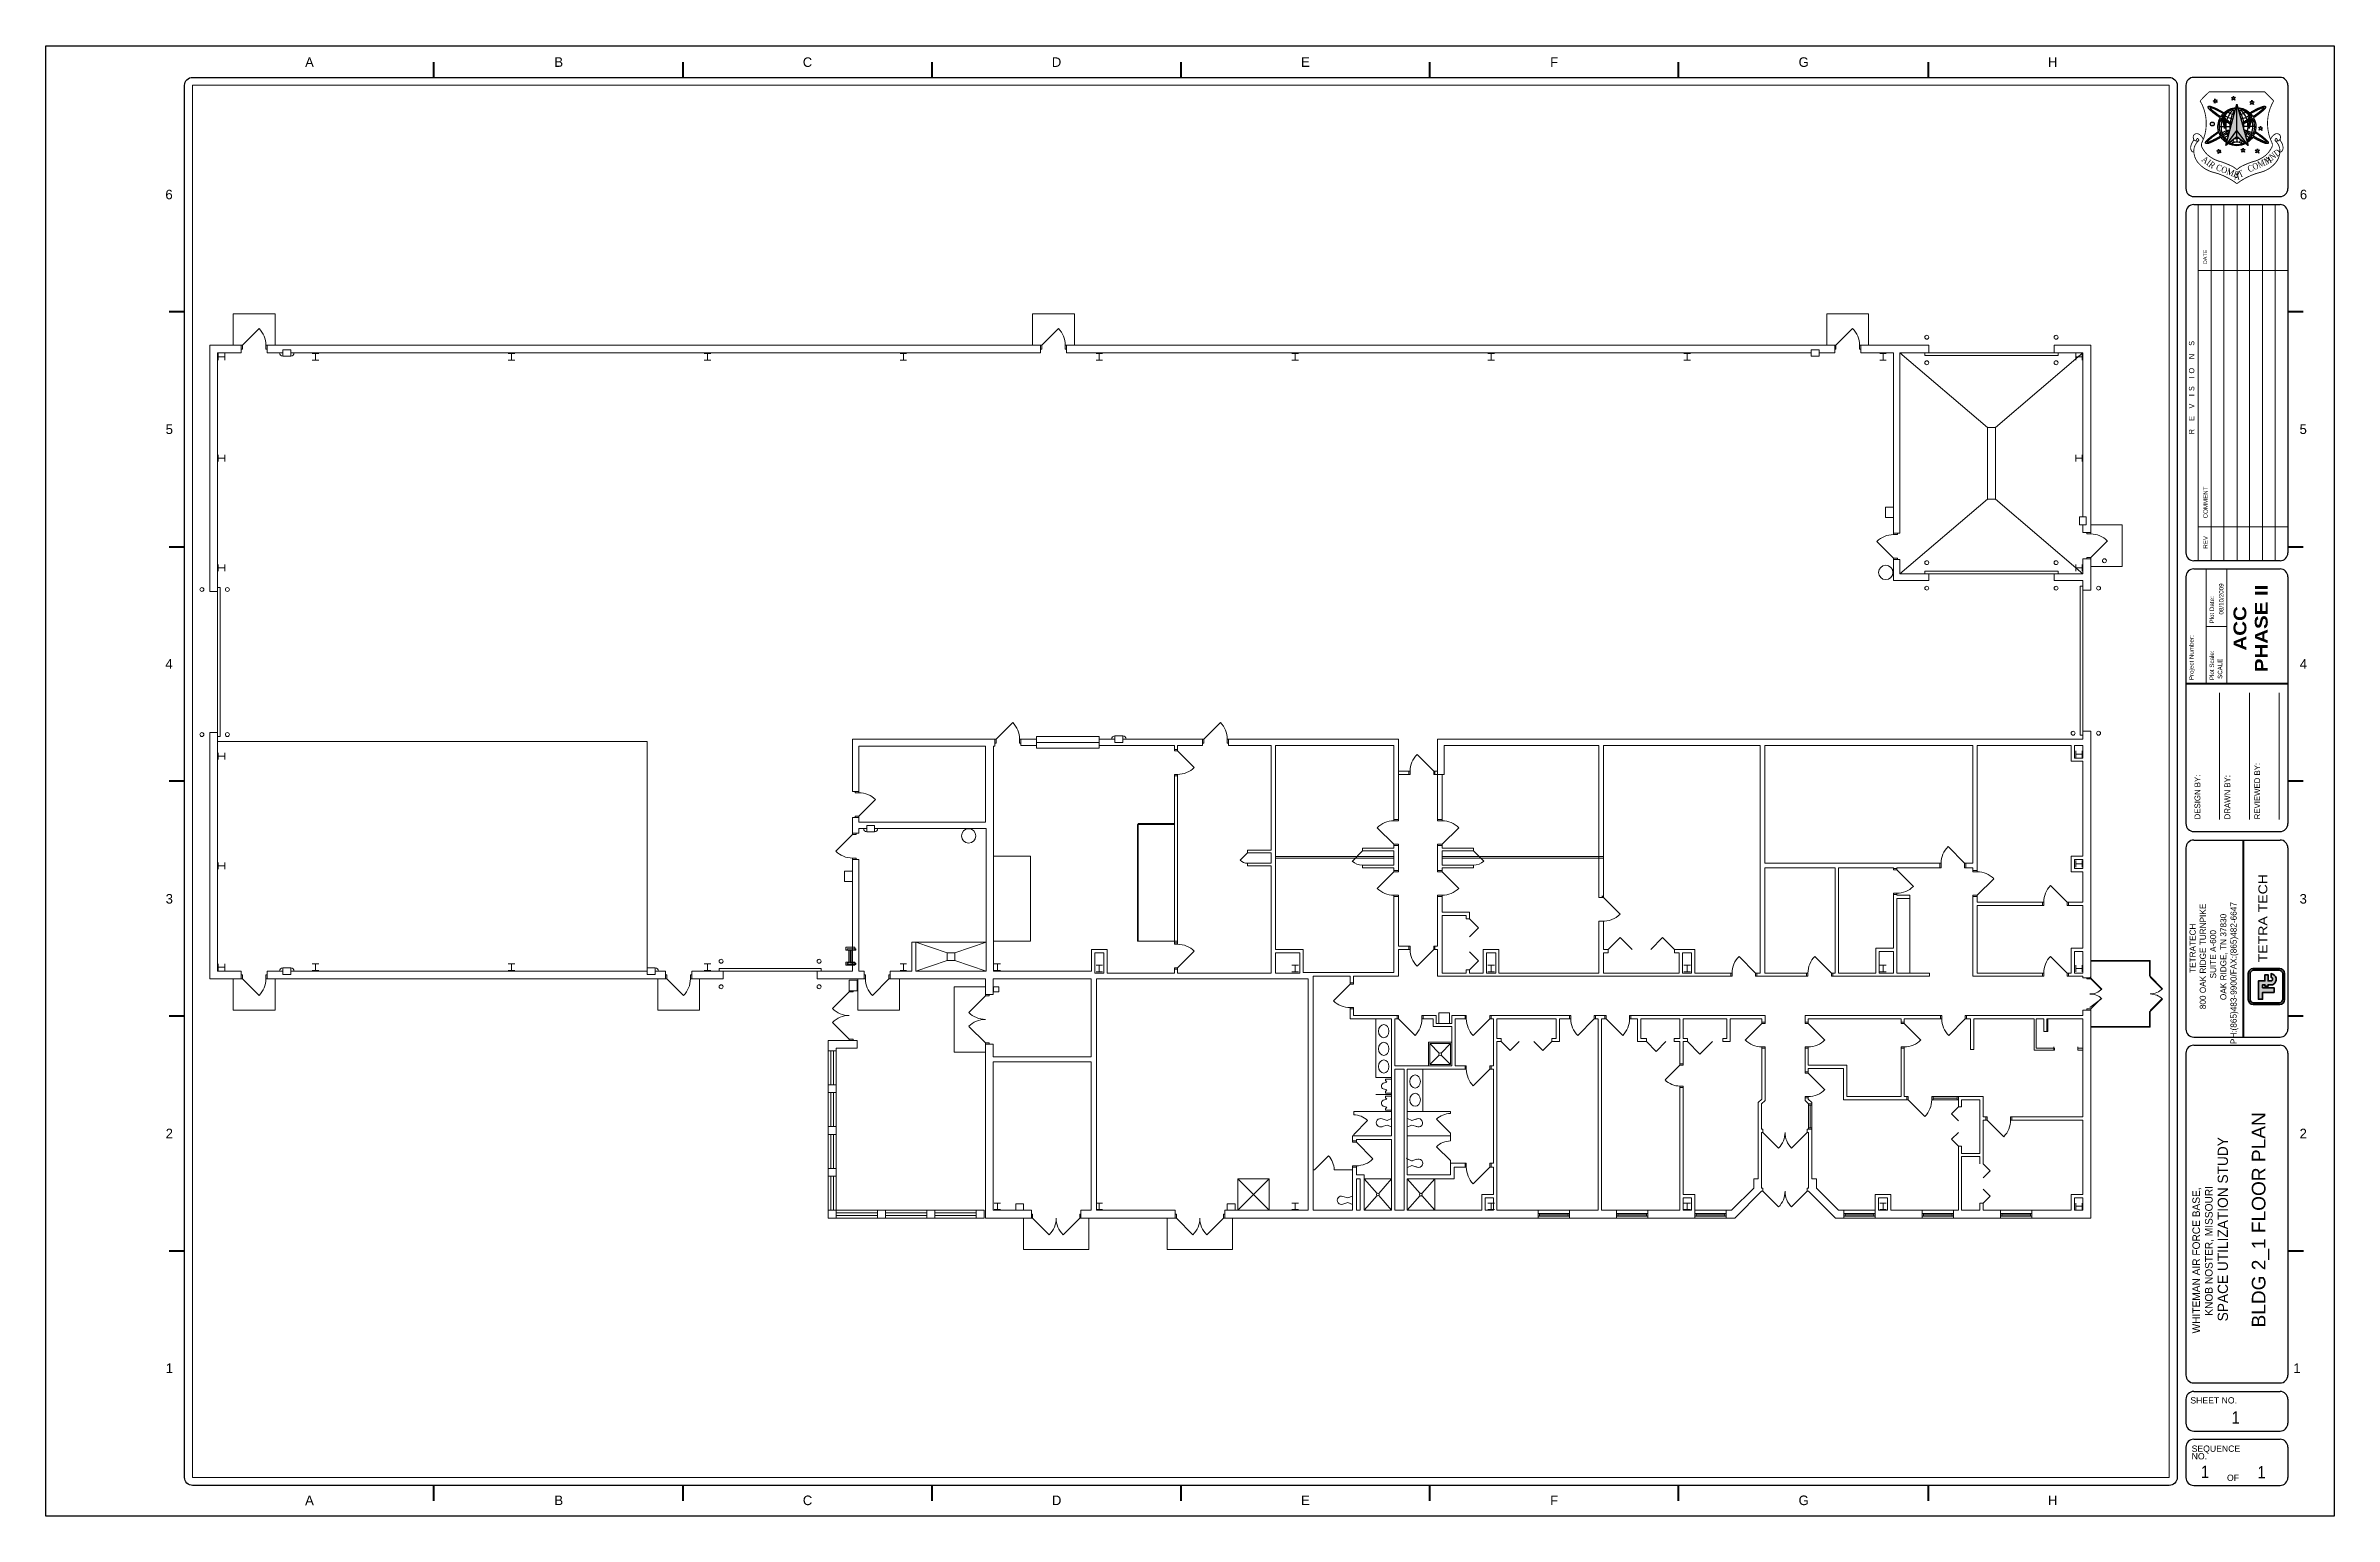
# Paper-space layout 'Layout1' of a CAD drawing. Header units: inches. Extents: x 0.9 to 34.4, y 0.9 to 22.4.
# The model-space entities are those that its viewports show. They can reach past a viewport. Long polylines and large blocks are cut down to what shows.
import ezdxf
from ezdxf.enums import TextEntityAlignment as Align

# ---------------------------------------------------------------- set-up
doc = ezdxf.new("R2010")
doc.units = ezdxf.units.IN
doc.header["$MEASUREMENT"] = 0
for name, color, linetype, lineweight in [('A-COLS-ENCL', 4, 'Continuous', 50), ('A-DOOR-FULL', 3, 'Continuous', 25), ('A-EQPM-FIXD', 4, 'Continuous', 50), ('A-FLOR-FIXT', 201, 'Continuous', 25), ('A-FLOR-HRAL', 1, 'Continuous', 25), ('A-FLOR-OTLN', 4, 'Continuous', 50), ('A-FLOR-PAD', 9, 'Continuous', 0), ('A-GLAZ-FULL', 1, 'Continuous', 25), ('A-WALL-FULL-EXTR', 2, 'Continuous', 35), ('A-WALL-FULL-INTR', 3, 'Continuous', 25), ('A-WALL-PRHT', 1, 'Continuous', 25), ('A-WALL-SPCL', 1, 'Continuous', 25), ('G-ANNO-SYMB', 6, 'Continuous', 35)]:
    doc.layers.add(name, color=color, linetype=linetype, lineweight=lineweight)
doc.layers.add('G-ANNO-TEXT', color=7, linetype='Continuous')
doc.layers.add('G-ANNO-TTLB', color=7, linetype='Continuous')
doc.styles.add('dps_titles', font='swiss.ttf', dxfattribs={"width": 0.85})
doc.styles.add('Style-font001', font='font001.shx')
doc.styles.add('TNR2B', font='TIMES.TTF', dxfattribs={"height": 24})
doc.linetypes.add('ZIGZAG', pattern='A,0.0001,-0.2,[131,ltypeshp.shx,S=0.2,R=0,X=-0.2,Y=0],-0.4,[131,ltypeshp.shx,S=0.2,R=180,X=0.2,Y=0],-0.2', length=0.8001)

psp = doc.layouts.get("Layout1")

# ---------------------------------------------------------------- texts
at = {"insert": (32.916, 13.898), "char_height": 0.1875, "width": 1.4167, "attachment_point": 2, "rotation": 90}
psp.add_mtext('{\\fArial Black|b0|i0|c0|p34;ACC\\PPHASE II}', dxfattribs=at)
at = {"layer": 'G-ANNO-SYMB', "color": 7, "linetype": 'Continuous', "style": 'TNR2B'}
for s, rotation, width, p in [('AIR', 323.5932, 0.7, (32.439, 20.748)), ('AND', 37.1901, 0.68, (33.417, 20.699)), ('COMB', 338.6922, 0.7, (32.649, 20.615)), ('A', 357.4014, 0.7, (32.922, 20.475)), ('T', 27.4283, 0.7, (33.008, 20.499)), ('COMM', 24.1848, 0.68, (33.146, 20.576))]:
    psp.add_text(s, height=0.0937, rotation=rotation, dxfattribs=dict(at, width=width)).set_placement(p)
at = {"layer": 'G-ANNO-SYMB', "color": 156, "width": 1.19}
psp.add_text('TETRA TECH', height=0.1294, rotation=90, dxfattribs=at).set_placement((33.41, 9.007))
at = {"layer": 'G-ANNO-TEXT', "linetype": 'Continuous', "lineweight": 40, "style": 'Style-font001'}
for s, height, width, p in [('A', 0.138, 1.027317, (4.72, 22.192)), ('B', 0.14, 1.027256, (8.373, 22.193)), ('C', 0.139, 1.025354, (12.018, 22.192)), ('D', 0.139, 1.025354, (15.668, 22.192)), ('E', 0.14, 1.027256, (19.315, 22.193)), ('F', 0.14, 1.027256, (22.96, 22.193)), ('G', 0.14, 1.027256, (26.617, 22.193)), ('H', 0.14, 1.027256, (30.266, 22.193)), ('6', 0.14, 1.027256, (2.662, 20.253)), ('6', 0.14, 1.027256, (33.941, 20.253)), ('6', 0.14, 1.027256, (33.941, 20.253)), ('5', 0.14, 1.027256, (2.666, 16.815)), ('5', 0.14, 1.027256, (33.937, 16.815)), ('5', 0.14, 1.027256, (33.937, 16.815)), ('4', 0.14, 1.027256, (2.662, 13.378)), ('4', 0.14, 1.027256, (33.941, 13.378)), ('3', 0.14, 1.027256, (2.666, 9.937)), ('3', 0.14, 1.027256, (33.937, 9.937)), ('2', 0.14, 1.027256, (2.666, 6.499)), ('2', 0.14, 1.027256, (33.937, 6.499)), ('1', 0.14, 1.027256, (2.667, 3.062)), ('1', 0.14, 1.027256, (33.846, 3.062)), ('A', 0.14, 1.027256, (4.72, 1.125)), ('B', 0.14, 1.027256, (8.373, 1.126)), ('C', 0.14, 1.027256, (12.019, 1.126)), ('D', 0.14, 1.027256, (15.669, 1.126)), ('E', 0.14, 1.027256, (19.315, 1.126)), ('F', 0.14, 1.027256, (22.96, 1.126)), ('G', 0.14, 1.027256, (26.617, 1.126)), ('H', 0.14, 1.027256, (30.266, 1.126))]:
    psp.add_text(s, height=height, dxfattribs=dict(at, width=width)).set_placement(p, align=Align.MIDDLE_CENTER)
at = {"layer": 'G-ANNO-TEXT', "linetype": 'Continuous', "lineweight": 13, "style": 'Style-font001', "width": 0.973401}
for s, height, p in [('08/10/2009', 0.0644, (32.704, 14.101)), ('Plot Date:', 0.0644, (32.566, 13.969)), ('Project Number:', 0.06435, (32.267, 13.14)), ('Plot Scale:', 0.06435, (32.566, 13.14))]:
    psp.add_text(s, height=height, rotation=90, dxfattribs=at).set_placement(p, align=Align.TOP_LEFT)
at = {"layer": 'G-ANNO-TEXT', "linetype": 'Continuous', "lineweight": 30, "style": 'Style-font001'}
for s, width, p in [('DESIGN BY:', 1.000983, (32.344, 11.101)), ('DRAWN BY:', 1.000992, (32.782, 11.101)), ('REVIEWED BY:', 1.000984, (33.22, 11.101))]:
    psp.add_text(s, height=0.0855, rotation=90, dxfattribs=dict(at, width=width)).set_placement(p, align=Align.TOP_LEFT)
for s, height, width, p in [('SHEET NO.', 0.0923, 1.027256, (32.283, 2.637)), ('OF', 0.0924, 1.025312, (32.82, 1.503))]:
    psp.add_text(s, height=height, dxfattribs=dict(at, width=width)).set_placement(p, align=Align.TOP_LEFT)
at = {"layer": 'G-ANNO-TEXT', "linetype": 'Continuous', "lineweight": 13, "insert": (32.302, 17.48), "char_height": 0.07957, "attachment_point": 5, "rotation": 90, "line_spacing_factor": 0.722892, "style": 'Style-font001'}
psp.add_mtext('\\W0.973167x;\\T2.537;REVISIONS', dxfattribs=at)
at = {"layer": 'G-ANNO-TEXT', "char_height": 0.09, "attachment_point": 1, "rotation": 90, "style": 'Style-font001'}
for s, insert, width in [('\\pi0.9169;TETRATECH\\P\\pi0.3855;800 OAK RIDGE TURNPIKE\\P\\pi0.8355;SUITE A-600\\P\\pi0.5183;OAK RIDGE, TN 37830\\P\\pi-0.1267;PH:(865)483-9900/FAX:(865)482-6647', (32.271, 7.935), 2.56235), ('{\\H1.235x;^I^I^I    WHITEMAN AIR FORCE BASE,\\P\\pi1.422;  KNOB NOSTER, MISSOURI\\P\\H1.35x;SPACE UTILIZATION STUDY\\P\\pi2.933;\\P\\pi1.332;\\fArial|b0|i0|c0|p34;\\H1.333x;BLDG 2_1 FLOOR PLAN}', (32.313, 2.326), 5.86518)]:
    psp.add_mtext(s, dxfattribs=dict(at, insert=insert, width=width))
at = {"layer": 'G-ANNO-TEXT', "linetype": 'Continuous', "lineweight": 30, "insert": (32.302, 1.929), "char_height": 0.0923, "width": 24.18236, "attachment_point": 1, "line_spacing_factor": 0.722892, "style": 'Style-font001'}
psp.add_mtext('\\W1.027480x;SEQUENCE\\PNO.', dxfattribs=at)
at = {"layer": 'G-ANNO-TEXT', "style": 'Style-font001'}
for tag, p, s, height in [('DATE', (32.529, 19.233), '.', 0.0579), ('COMMENT', (32.537, 15.51), '-', 0.0652), ('SCALE', (32.75, 13.159), 'SCALE', 0.0652)]:
    psp.add_attdef(tag, p, s, height=height, rotation=90, dxfattribs=at)
psp.add_attdef('REV', text='.', height=0.0652, rotation=90, dxfattribs=at).set_placement((32.537, 15.158), align=Align.CENTER)
at = {"layer": 'G-ANNO-TEXT', "style": 'dps_titles', "width": 0.85}
for text, height, p in [('A-101', 0.1811, (32.946, 2.248)), ('1', 0.181, (32.497, 1.452)), ('25', 0.1811, (33.326, 1.448))]:
    psp.add_attdef('1', text=text, height=height, dxfattribs=at).set_placement(p, align=Align.CENTER)

msp = doc.modelspace()

# ---------------------------------------------------------------- linework, layer by layer
at = {"layer": 'A-COLS-ENCL', "linetype": 'Continuous', "lineweight": 0}
msp.add_line((952.8, -882.5), (985.8, -882.5), dxfattribs=at)
at = {"layer": 'A-COLS-ENCL', "linetype": 'Continuous', "lineweight": 0, "flags": 128}
for points in [[(-76.2, 52.5), (-76.2, 62.5)], [(-76.2, 57.5), (-66.2, 57.5)], [(-66.2, 52.5), (-66.2, 62.5)], [(77.8, 62.5), (67.8, 62.5)], [(67.8, 52.5), (77.8, 52.5)], [(72.8, 52.5), (72.8, 62.5)], [(377.8, 62.5), (367.8, 62.5)], [(367.8, 52.5), (377.8, 52.5)], [(372.8, 52.5), (372.8, 62.5)], [(677.8, 62.5), (667.8, 62.5)], [(667.8, 52.5), (677.8, 52.5)], [(672.8, 52.5), (672.8, 62.5)], [(977.8, 62.5), (967.8, 62.5)], [(967.8, 52.5), (977.8, 52.5)], [(972.8, 52.5), (972.8, 62.5)], [(1277.8, 62.5), (1267.8, 62.5)], [(1267.8, 52.5), (1277.8, 52.5)], [(1272.8, 52.5), (1272.8, 62.5)], [(1577.8, 62.5), (1567.8, 62.5)], [(1567.8, 52.5), (1577.8, 52.5)], [(1572.8, 52.5), (1572.8, 62.5)], [(2177.8, 62.5), (2167.8, 62.5)], [(2167.8, 52.5), (2177.8, 52.5)], [(2172.8, 52.5), (2172.8, 62.5)], [(2477.8, 62.5), (2467.8, 62.5)], [(2467.8, 52.5), (2477.8, 52.5)], [(2472.8, 52.5), (2472.8, 62.5)], [(2767.8, 62.5), (2767.8, 52.5)], [(2777.8, 57.5), (2767.8, 57.5)], [(2777.8, 52.5), (2777.8, 62.5)], [(-76.2, -102.5), (-76.2, -92.5)], [(-76.2, -97.5), (-66.2, -97.5)], [(-66.2, -102.5), (-66.2, -92.5)], [(2767.8, -92.5), (2767.8, -102.5)], [(2777.8, -97.5), (2767.8, -97.5)], [(2777.8, -102.5), (2777.8, -92.5)], [(-76.2, -270.5), (-76.2, -260.5)], [(-76.2, -265.5), (-66.2, -265.5)], [(-66.2, -270.5), (-66.2, -260.5)], [(2767.8, -260.5), (2767.8, -270.5)], [(2777.8, -265.5), (2767.8, -265.5)], [(2777.8, -270.5), (2777.8, -260.5)], [(-76.2, -558.5), (-76.2, -548.5)], [(-76.2, -553.5), (-66.2, -553.5)], [(-66.2, -558.5), (-66.2, -548.5)], [(-76.2, -726.5), (-76.2, -716.5)], [(-76.2, -721.5), (-66.2, -721.5)], [(-66.2, -726.5), (-66.2, -716.5)], [(2767.8, -713.5), (2767.8, -723.5)], [(2777.8, -718.5), (2767.8, -718.5)], [(2777.8, -723.5), (2777.8, -713.5)], [(-76.2, -881.5), (-76.2, -871.5)], [(-66.2, -881.5), (-66.2, -871.5)], [(77.8, -871.5), (67.8, -871.5)], [(72.8, -881.5), (72.8, -871.5)], [(377.8, -871.5), (367.8, -871.5)], [(372.8, -881.5), (372.8, -871.5)], [(677.8, -871.5), (667.8, -871.5)], [(672.8, -881.5), (672.8, -871.5)], [(977.8, -871.5), (967.8, -871.5)], [(972.8, -881.5), (972.8, -871.5)], [(1121.8, -871.5), (1111.8, -871.5)], [(1116.8, -881.5), (1116.8, -871.5)], [(1277.8, -873.5), (1267.8, -873.5)], [(1272.8, -883.5), (1272.8, -873.5)], [(1577.8, -873.5), (1567.8, -873.5)], [(1572.8, -883.5), (1572.8, -873.5)], [(2177.8, -873.5), (2167.8, -873.5)], [(2172.8, -883.5), (2172.8, -873.5)], [(2477.8, -873.5), (2467.8, -873.5)], [(2472.8, -883.5), (2472.8, -873.5)], [(2767.8, -873.5), (2767.8, -883.5)], [(2777.8, -883.5), (2777.8, -873.5)], [(-76.2, -876.5), (-66.2, -876.5)], [(67.8, -881.5), (77.8, -881.5)], [(367.8, -881.5), (377.8, -881.5)], [(667.8, -881.5), (677.8, -881.5)], [(967.8, -881.5), (977.8, -881.5)], [(1111.8, -881.5), (1121.8, -881.5)], [(1267.8, -883.5), (1277.8, -883.5)], [(1567.8, -883.5), (1577.8, -883.5)], [(2167.8, -883.5), (2177.8, -883.5)], [(2467.8, -883.5), (2477.8, -883.5)], [(2777.8, -878.5), (2767.8, -878.5)], [(1121.8, -1237.5), (1111.8, -1237.5)], [(1111.8, -1247.5), (1121.8, -1247.5)], [(1116.8, -1247.5), (1116.8, -1237.5)], [(1277.8, -1237.5), (1267.8, -1237.5)], [(1267.8, -1247.5), (1277.8, -1247.5)], [(1272.8, -1247.5), (1272.8, -1237.5)], [(1577.8, -1237.5), (1567.8, -1237.5)], [(1567.8, -1247.5), (1577.8, -1247.5)], [(1572.8, -1247.5), (1572.8, -1237.5)], [(1877.8, -1237.5), (1867.8, -1237.5)], [(1867.8, -1247.5), (1877.8, -1247.5)], [(1872.8, -1247.5), (1872.8, -1237.5)], [(2177.8, -1237.5), (2167.8, -1237.5)], [(2167.8, -1247.5), (2177.8, -1247.5)], [(2172.8, -1247.5), (2172.8, -1237.5)], [(2477.8, -1237.5), (2467.8, -1237.5)], [(2467.8, -1247.5), (2477.8, -1247.5)], [(2472.8, -1247.5), (2472.8, -1237.5)], [(2767.8, -1237.5), (2767.8, -1247.5)], [(2777.8, -1242.5), (2767.8, -1242.5)], [(2777.8, -1247.5), (2777.8, -1237.5)]]:
    msp.add_lwpolyline(points, dxfattribs=at)
at = {"layer": 'A-DOOR-FULL', "linetype": 'Continuous', "lineweight": 0}
for p, q in [((-39.2, 75.5), (-13.7, 100.9)), ((1184.8, 75.5), (1210.3, 100.9)), ((2400.8, 75.5), (2426.3, 100.9)), ((2740.8, 59.5), (2536.8, 59.5)), ((2542.8, 63.5), (2734.8, 63.5)), ((2488.8, -250.5), (2463.4, -225.1)), ((2790.8, -249.5), (2816.3, -224.1)), ((-77.2, -295.5), (-73.2, -295.5)), ((-77.2, -517.5), (-77.2, -301.5)), ((-73.2, -295.5), (-73.2, -523.5)), ((2778.8, -293.5), (2774.8, -293.5)), ((2774.8, -293.5), (2774.8, -521.5)), ((2778.8, -515.5), (2778.8, -299.5)), ((-77.2, -523.5), (-73.2, -523.5)), ((1114.8, -527.5), (1140.3, -502.1)), ((1432.8, -527.5), (1458.3, -502.1)), ((2778.8, -521.5), (2774.8, -521.5)), ((1392.8, -545.5), (1418.3, -571)), ((1784.8, -576.5), (1759.4, -551.1)), ((904.8, -645.5), (930.3, -620.1)), ((1723.8, -688.5), (1698.4, -663.1)), ((1797.8, -688.5), (1823.3, -663.1)), ((894.8, -673.5), (869.4, -699)), ((1675.8, -698.5), (1660.3, -714.1)), ((1845.8, -698.5), (1861.4, -714.1)), ((2597.8, -717.5), (2572.4, -692.1)), ((1499.8, -701.5), (1488.5, -712.8)), ((1723.8, -730.5), (1698.4, -756)), ((1797.8, -730.5), (1823.3, -756)), ((2493.8, -727.5), (2519.3, -753)), ((2044.8, -770.1), (2070.3, -795.5)), ((2617.1, -766.5), (2642.5, -741.1)), ((2754.8, -777.2), (2729.4, -751.7)), ((1839.8, -802.5), (1853.6, -816.3)), ((1853.6, -816.3), (1839.8, -830.1)), ((2051.8, -849.5), (2070.2, -831.1)), ((2070.2, -831.1), (2088.6, -849.5)), ((2135.4, -831.1), (2117.1, -849.5)), ((2153.8, -849.5), (2135.4, -831.1)), ((1392.8, -877.5), (1418.3, -852.1)), ((1784.8, -849.5), (1759.4, -875)), ((1853.6, -866.7), (1839.8, -852.9)), ((1839.8, -880.5), (1853.6, -866.7)), ((2277.8, -885.5), (2252.4, -860.1)), ((2393.8, -885.5), (2368.4, -860.1)), ((2754.8, -885.5), (2729.4, -860.1)), ((-39.2, -894.5), (-13.7, -920)), ((610.8, -894.5), (636.3, -920)), ((690.8, -882.5), (690.8, -878.5)), ((690.8, -878.5), (846.8, -878.5)), ((696.8, -882.5), (840.8, -882.5)), ((846.8, -882.5), (846.8, -878.5)), ((950.8, -894.5), (925.4, -920)), ((1656.8, -902.5), (1631.4, -928)), ((2790.8, -894.6), (2807.1, -910.8)), ((2881.8, -890.5), (2900.9, -909.6)), ((889.9, -914.5), (864.5, -940)), ((1098.4, -920.5), (1073, -946)), ((2790.8, -940.5), (2807.1, -924.2)), ((2881.8, -944.5), (2900.9, -925.4)), ((889.9, -986.5), (864.5, -961.1)), ((1098.4, -992.5), (1073, -967.1)), ((1730.8, -955.5), (1756.3, -981)), ((1870.8, -955.5), (1845.4, -981)), ((2030.8, -955.5), (2005.4, -981)), ((2048.8, -955.5), (2074.3, -981)), ((2287.2, -962.5), (2261.7, -988)), ((2358.4, -962.5), (2383.9, -988)), ((2505.4, -962.5), (2530.9, -988)), ((2598.8, -955.5), (2573.4, -981)), ((1887.9, -990.5), (1901.7, -1004.3)), ((1901.7, -1004.3), (1915.5, -990.5)), ((1952.2, -1004.3), (1938.4, -990.5)), ((1965.9, -990.5), (1952.2, -1004.3)), ((2110.8, -990.5), (2125.7, -1005.4)), ((2125.7, -1005.4), (2140.5, -990.5)), ((2173.3, -990.5), (2192.4, -1009.6)), ((2192.4, -1009.6), (2211.5, -990.5)), ((1870.8, -1032.5), (1845.4, -1058)), ((2161.8, -1026.5), (2139.2, -1049.2)), ((2358.4, -1038.5), (2383.9, -1064)), ((2511.4, -1079.5), (2536.9, -1105)), ((1662.4, -1132.5), (1683.7, -1111.3)), ((1810.4, -1130.5), (1789.2, -1109.3)), ((2588.2, -1090.5), (2577.6, -1101.1)), ((2577.6, -1101.1), (2588.2, -1111.7)), ((2632.2, -1110.5), (2657.7, -1136)), ((1666.4, -1144.5), (1691.9, -1170)), ((1810.4, -1172.5), (1789.2, -1151.3)), ((2288.8, -1129.5), (2312.9, -1153.6)), ((2356.8, -1129.5), (2332.8, -1153.6)), ((2588.2, -1129.3), (2577.6, -1139.9)), ((2577.6, -1139.9), (2588.2, -1150.5)), ((1602.4, -1186.5), (1623.7, -1165.3)), ((1870.8, -1182.5), (1845.4, -1208)), ((2626.2, -1177.5), (2636.8, -1188.1)), ((2636.8, -1188.1), (2626.2, -1198.7)), ((2288.8, -1219.5), (2312.9, -1243.5)), ((2356.8, -1219.5), (2332.8, -1243.5)), ((2626.2, -1216.3), (2636.8, -1226.9)), ((1170.8, -1260.5), (1196.3, -1286)), ((1242.8, -1260.5), (1217.4, -1286)), ((1390.8, -1260.5), (1416.3, -1286)), ((1462.8, -1260.5), (1437.4, -1286)), ((2636.8, -1226.9), (2626.2, -1237.5))]:
    msp.add_line(p, q, dxfattribs=at)
at = {"layer": 'A-DOOR-FULL', "linetype": 'Continuous', "lineweight": 0, "flags": 128}
for points in [[(2070.1, -795.1), (2042.5, -767.4)], [(2808.1, -910.4), (2789.6, -892)], [(2900.4, -910.4), (2882, -892)], [(2808.1, -924.3), (2789.6, -938.1)], [(2900.4, -924.3), (2882, -942.7)]]:
    msp.add_lwpolyline(points, dxfattribs=at)
at = {"layer": 'A-DOOR-FULL', "linetype": 'Continuous', "lineweight": 0}
for centre, radius, start, end in [((-39.2, 75.5), 36, 0, 45), ((1184.8, 75.5), 36, 0, 45), ((2400.8, 75.5), 36, 0, 45), ((2488.8, -250.5), 36, 90, 135), ((2790.8, -249.5), 36, 45, 90), ((1114.8, -527.5), 36, 0, 45), ((1432.8, -527.5), 36, 0, 45), ((1784.8, -576.5), 36, 135, 180), ((1392.8, -545.5), 36, 270, 315), ((904.8, -645.5), 36, 45, 90), ((1723.8, -688.5), 36, 90, 135), ((1797.8, -688.5), 36, 45, 90), ((894.8, -673.5), 36, 225, 270), ((2597.8, -717.5), 36, 135, 180), ((1499.8, -701.5), 16, 225, 270), ((1675.8, -698.5), 22, 225, 270), ((1845.8, -698.5), 22, 270, 315), ((2617.1, -766.5), 36, 45, 90), ((1723.8, -730.5), 36, 225, 270), ((1797.8, -730.5), 36, 270, 315), ((2493.8, -727.5), 36, 270, 315), ((2754.8, -777.2), 36, 135, 180), ((2044.8, -770.1), 36, 266.0717, 315.3487), ((1392.8, -877.5), 36, 45, 90), ((1784.8, -849.5), 36, 180, 225), ((2277.8, -885.5), 36, 135, 180), ((2393.8, -885.5), 36, 135, 180), ((2754.8, -885.5), 36, 135, 180), ((-39.2, -894.5), 36, 315, 0), ((610.8, -894.5), 36, 315, 0), ((950.8, -894.5), 36, 180, 225), ((2790.8, -894.6), 22.9, 266.6657, 317.372), ((2881.8, -890.5), 27, 270, 315), ((889.9, -914.5), 36, 225, 270), ((1098.4, -920.5), 36, 225, 270), ((1656.8, -902.5), 36, 225, 270), ((2790.8, -940.5), 22.9, 43.2346, 92.6864), ((2881.8, -944.5), 27, 45, 90), ((889.9, -986.5), 36, 90, 135), ((1098.4, -992.5), 36, 90, 135), ((1730.8, -955.5), 36, 315, 0), ((1870.8, -955.5), 36, 180, 225), ((2030.8, -955.5), 36, 180, 225), ((2048.8, -955.5), 36, 315, 0), ((2598.8, -955.5), 36, 180, 225), ((2287.2, -962.5), 36, 225, 270), ((2358.4, -962.5), 36, 270, 315), ((2505.4, -962.5), 36, 270, 315), ((1870.8, -1032.5), 36, 180, 225), ((2161.8, -1026.5), 32, 225, 270), ((2358.4, -1038.5), 36, 270, 315), ((2511.4, -1079.5), 36, 315, 0), ((1662.4, -1132.5), 30, 45, 90), ((1810.4, -1130.5), 30, 90, 135), ((2632.2, -1110.5), 36, 315, 0), ((1810.4, -1172.5), 30, 90, 135), ((2288.8, -1129.5), 34, 315, 0), ((2356.8, -1129.5), 34, 180, 225), ((1602.4, -1186.5), 30, 0, 45), ((1666.4, -1144.5), 36, 270, 315), ((1870.8, -1182.5), 36, 180, 225), ((2288.8, -1219.5), 34, 315, 0), ((2356.8, -1219.5), 34, 180, 225), ((1170.8, -1260.5), 36, 315, 0), ((1242.8, -1260.5), 36, 180, 225), ((1390.8, -1260.5), 36, 315, 0), ((1462.8, -1260.5), 36, 180, 225)]:
    msp.add_arc(centre, radius, start, end, dxfattribs=at)
at = {"layer": 'A-EQPM-FIXD', "linetype": 'Continuous', "lineweight": 0}
for p, q in [((1331.1, -658.1), (1387.8, -658.1)), ((1331.1, -658.1), (1331.1, -836.5)), ((1167.6, -706.5), (1110.8, -706.5)), ((1167.6, -706.5), (1167.6, -836.9)), ((1167.6, -836.9), (1110.8, -836.9)), ((1331.1, -836.5), (1387.8, -836.5))]:
    msp.add_line(p, q, dxfattribs=at)
at = {"layer": 'A-EQPM-FIXD', "linetype": 'Continuous', "lineweight": 0, "flags": 128}
for points in [[(1387.6, -656.7), (1332.3, -656.7)], [(1332.3, -836.5), (1332.3, -656.7)], [(1387.6, -836.5), (1332.3, -836.5)]]:
    msp.add_lwpolyline(points, dxfattribs=at)
at = {"layer": 'A-FLOR-FIXT', "linetype": 'Continuous', "lineweight": 0}
for p, q in [((985.8, -838.5), (1099.8, -838.5)), ((991.8, -838.5), (991.8, -882.5)), ((1039.8, -854.5), (991.8, -838.5)), ((1051.8, -854.5), (1099.8, -838.5)), ((1039.8, -866.5), (991.8, -882.5)), ((1051.8, -866.5), (1099.8, -882.5)), ((991.8, -882.5), (1099.8, -882.5)), ((1711.3, -1047.7), (1711.3, -1050.1)), ((1711.3, -1047.7), (1720.3, -1047.7)), ((1713.1, -1052.5), (1711.3, -1050.1)), ((1707.6, -1054.1), (1713.1, -1052.5)), ((1707.6, -1062.9), (1713.1, -1064.5)), ((1707.6, -1080.3), (1713.1, -1078.7)), ((1713.1, -1064.5), (1711.3, -1066.9)), ((1711.3, -1069.3), (1711.3, -1066.9)), ((1720.3, -1069.3), (1711.3, -1069.3)), ((1711.3, -1073.9), (1711.3, -1076.3)), ((1711.3, -1073.9), (1720.3, -1073.9)), ((1713.1, -1078.7), (1711.3, -1076.3)), ((1707.6, -1089.1), (1713.1, -1090.7)), ((1713.1, -1090.7), (1711.3, -1093.1)), ((1711.3, -1095.5), (1711.3, -1093.1)), ((1720.3, -1095.5), (1711.3, -1095.5)), ((1744.6, -1108.3), (1751.4, -1111.1)), ((1744.6, -1121.1), (1751.4, -1118.3)), ((1751.4, -1111.1), (1759, -1108.8)), ((1751.4, -1118.3), (1759, -1120.6)), ((1744.7, -1170.2), (1751.5, -1172.9)), ((1744.7, -1183), (1751.5, -1180.1)), ((1751.5, -1172.9), (1759.2, -1170.6)), ((1751.5, -1180.1), (1759.2, -1182.5)), ((1532.8, -1200.5), (1484.8, -1200.5)), ((1484.8, -1200.5), (1484.8, -1248.5)), ((1484.8, -1200.5), (1532.8, -1248.5)), ((1532.8, -1200.5), (1484.8, -1248.5)), ((1532.8, -1248.5), (1532.8, -1200.5)), ((1720.4, -1200.5), (1678.4, -1200.5)), ((1678.4, -1200.5), (1698.1, -1223)), ((1698.1, -1226.1), (1678.4, -1248.5)), ((1720.4, -1200.5), (1700.8, -1223)), ((1700.8, -1226.1), (1720.4, -1248.5)), ((1744.4, -1200.5), (1764.1, -1223)), ((1764, -1226.2), (1744.4, -1248.5)), ((1786.4, -1200.5), (1766.7, -1223.1)), ((1766.8, -1226.1), (1786.4, -1248.5)), ((1786.4, -1248.5), (1786.4, -1200.5)), ((1653.5, -1229.6), (1645.9, -1227.3)), ((1653.5, -1236.8), (1645.9, -1239.1)), ((1660.3, -1226.8), (1653.5, -1229.6)), ((1660.3, -1239.6), (1653.5, -1236.8))]:
    msp.add_line(p, q, dxfattribs=at)
at = {"layer": 'A-FLOR-FIXT', "color": 7, "linetype": 'Continuous', "lineweight": 0}
for p, q in [((1713.5, -1111.1), (1705.8, -1108.8)), ((1713.5, -1118.3), (1705.8, -1120.6)), ((1720.3, -1108.3), (1713.5, -1111.1)), ((1720.3, -1121.1), (1713.5, -1118.3))]:
    msp.add_line(p, q, dxfattribs=at)
at = {"layer": 'A-FLOR-FIXT', "linetype": 'Continuous', "lineweight": 0, "flags": 128}
msp.add_lwpolyline([(1039.8, -854.5), (1039.8, -866.5), (1051.8, -866.5), (1051.8, -854.5)], close=True, dxfattribs=at)
msp.add_lwpolyline([(1752, -1173.4), (1742.8, -1168.8)], dxfattribs=at)
at = {"layer": 'A-FLOR-FIXT', "linetype": 'Continuous', "lineweight": 0}
for centre, radius in [((2477, -272.4), 11), ((1072.8, -675.6), 11), ((1699.4, -1224.5), 2.07), ((1765.3, -1224.7), 2.07)]:
    msp.add_circle(centre, radius, dxfattribs=at)
for centre, radius, start, end in [((1709.5, -1058.5), 4.83, 113.6878, 246.3141), ((1709.5, -1084.7), 4.83, 113.6878, 246.3141), ((1761.4, -1114.7), 6.41, 238.9735, 129.0883), ((1761.6, -1176.5), 6.41, 230.8488, 122.8438), ((1643.5, -1233.2), 6.41, 67.6887, 292.3131)]:
    msp.add_arc(centre, radius, start, end, dxfattribs=at)
at = {"layer": 'A-FLOR-FIXT', "color": 7, "linetype": 'Continuous', "lineweight": 0}
msp.add_arc((1703.4, -1114.7), 6.41, 67.006, 292.3131, dxfattribs=at)
at = {"layer": 'A-FLOR-FIXT', "linetype": 'Continuous', "lineweight": 0}
for centre in [(1708.4, -974.5), (1708.4, -1001.5), (1708.4, -1028.5), (1756.4, -1051.5), (1756.4, -1079.5)]:
    msp.add_ellipse(centre, major_axis=(0, -10), ratio=0.8, dxfattribs=at)
at = {"layer": 'A-FLOR-HRAL', "linetype": 'Continuous', "lineweight": 0}
for p, q in [((899.9, -848.5), (886.8, -848.5)), ((886.8, -848.5), (886.8, -850.5)), ((889.8, -850.5), (886.8, -850.5)), ((886.8, -870.5), (886.8, -872.5)), ((889.8, -870.5), (886.8, -870.5)), ((899.9, -872.5), (886.8, -872.5)), ((889.8, -870.5), (889.8, -850.5)), ((891.8, -870.5), (891.8, -850.5)), ((899.9, -850.5), (891.8, -850.5)), ((899.9, -870.5), (891.8, -870.5)), ((894.8, -850.5), (894.8, -870.5)), ((899.9, -848.5), (899.9, -850.5)), ((899.9, -870.5), (899.9, -872.5))]:
    msp.add_line(p, q, dxfattribs=at)
at = {"layer": 'A-FLOR-HRAL', "linetype": 'Continuous', "lineweight": 0, "flags": 128}
for points in [[(884.9, -845.9), (898.7, -845.9)], [(884.9, -850.5), (884.9, -845.9)], [(884.9, -850.5), (898.7, -850.5)], [(884.9, -873.6), (884.9, -869)], [(884.9, -869), (898.7, -869)], [(884.9, -873.6), (898.7, -873.6)], [(889.5, -850.5), (889.5, -869)], [(894.1, -869), (894.1, -850.5)], [(898.7, -850.5), (898.7, -845.9)], [(898.7, -873.6), (898.7, -869)]]:
    msp.add_lwpolyline(points, dxfattribs=at)
at = {"layer": 'A-FLOR-OTLN', "linetype": 'Continuous', "lineweight": 0}
for p in [(-77.2, -530.9), (580.8, -882.5)]:
    msp.add_line(p, (580.8, -530.9), dxfattribs=at)
at = {"layer": 'A-FLOR-PAD', "linetype": 'Continuous', "lineweight": 0}
for p, q in [((10.8, 123.5), (-53.2, 123.5)), ((-53.2, 123.5), (-53.2, 75.5)), ((10.8, 123.5), (10.8, 75.5)), ((1234.8, 123.5), (1170.8, 123.5)), ((1170.8, 123.5), (1170.8, 75.5)), ((1234.8, 123.5), (1234.8, 75.5)), ((2450.8, 123.5), (2386.8, 123.5)), ((2386.8, 123.5), (2386.8, 75.5)), ((2450.8, 123.5), (2450.8, 75.5)), ((2838.8, -199.5), (2790.8, -199.5)), ((2838.8, -263.5), (2838.8, -199.5)), ((2838.8, -263.5), (2790.8, -263.5)), ((-53.2, -942.5), (-53.2, -894.5)), ((10.8, -942.5), (10.8, -894.5)), ((966.9, -942.5), (966.9, -894.5)), ((1050.4, -906.5), (1098.4, -906.5)), ((1050.4, -1006.5), (1050.4, -906.5)), ((-53.2, -942.5), (10.8, -942.5)), ((902.9, -942.5), (966.9, -942.5)), ((1050.4, -1006.5), (1098.4, -1006.5)), ((1156.8, -1308.5), (1156.8, -1260.5)), ((1256.8, -1308.5), (1256.8, -1260.5)), ((1376.8, -1308.5), (1376.8, -1260.5)), ((1476.8, -1308.5), (1476.8, -1260.5)), ((1256.8, -1308.5), (1156.8, -1308.5)), ((1476.8, -1308.5), (1376.8, -1308.5))]:
    msp.add_line(p, q, dxfattribs=at)
at = {"layer": 'A-GLAZ-FULL', "linetype": 'Continuous', "lineweight": 0}
for p, q in [((1272.8, -523.5), (1176.8, -523.5)), ((1272.8, -532.5), (1176.8, -532.5)), ((1272.8, -541.5), (1176.8, -541.5))]:
    msp.add_line(p, q, dxfattribs=at)
at = {"layer": 'A-WALL-FULL-EXTR', "linetype": 'Continuous', "lineweight": 0}
for p, q in [((-39.2, 75.5), (-89.2, 75.5)), ((-89.2, 75.5), (-89.2, -301.5)), ((-41.2, 75.5), (-41.2, 63.5)), ((-39.2, 75.5), (-39.2, 69.5)), ((-3.2, 75.5), (1184.8, 75.5)), ((-3.2, 75.5), (-3.2, 69.5)), ((-1.2, 75.5), (-1.2, 63.5)), ((1182.8, 75.5), (1182.8, 63.5)), ((1184.8, 75.5), (1184.8, 69.5)), ((2400.8, 75.5), (1220.8, 75.5)), ((1220.8, 75.5), (1220.8, 69.5)), ((1222.8, 75.5), (1222.8, 63.5)), ((2398.8, 75.5), (2398.8, 63.5)), ((2400.8, 75.5), (2400.8, 69.5)), ((2436.8, 75.5), (2542.8, 75.5)), ((2436.8, 75.5), (2436.8, 69.5)), ((2438.8, 75.5), (2438.8, 63.5)), ((2542.8, 75.5), (2542.8, 63.5)), ((2790.8, 75.5), (2734.8, 75.5)), ((2734.8, 75.5), (2734.8, 63.5)), ((2790.8, 75.5), (2790.8, -213.5)), ((-41.2, 63.5), (-77.2, 63.5)), ((-77.2, -301.5), (-77.2, 63.5)), ((-39.2, 69.5), (-41.2, 69.5)), ((-1.2, 69.5), (-3.2, 69.5)), ((22.8, 63.5), (-1.2, 63.5)), ((1182.8, 63.5), (34.8, 63.5)), ((1184.8, 69.5), (1182.8, 69.5)), ((1222.8, 69.5), (1220.8, 69.5)), ((1222.8, 63.5), (2362.8, 63.5)), ((2374.8, 63.5), (2398.8, 63.5)), ((2400.8, 69.5), (2398.8, 69.5)), ((2438.8, 69.5), (2436.8, 69.5)), ((2438.8, 63.5), (2488.8, 63.5)), ((2498.8, 63.5), (2542.8, 63.5)), ((2734.8, 63.5), (2778.8, 63.5)), ((2778.8, -187.5), (2778.8, 63.5)), ((2778.8, -211.5), (2778.8, -199.5)), ((2790.8, -211.5), (2778.8, -211.5)), ((2784.8, -211.5), (2784.8, -213.5)), ((2790.8, -213.5), (2784.8, -213.5)), ((2790.8, -251.5), (2778.8, -251.5)), ((2778.8, -251.5), (2778.8, -274.5)), ((2790.8, -249.5), (2784.8, -249.5)), ((2784.8, -249.5), (2784.8, -251.5)), ((2790.8, -299.5), (2790.8, -249.5)), ((-89.2, -301.5), (-77.2, -301.5)), ((2778.8, -299.5), (2778.8, -284.5)), ((2790.8, -299.5), (2778.8, -299.5)), ((-89.2, -517.5), (-77.2, -517.5)), ((-89.2, -517.5), (-89.2, -894.5)), ((-77.2, -882.5), (-77.2, -517.5)), ((2790.8, -515.5), (2778.8, -515.5)), ((2778.8, -527.5), (2778.8, -515.5)), ((2790.8, -515.5), (2790.8, -894.6)), ((2778.8, -537.5), (2778.8, -556.5)), ((2778.8, -561.5), (2778.8, -706.5)), ((2778.8, -730.5), (2778.8, -777.2)), ((2778.8, -782.2), (2778.8, -847.5)), ((2778.8, -852.5), (2778.8, -885.5)), ((-89.2, -894.5), (-39.2, -894.5)), ((-41.2, -882.5), (-77.2, -882.5)), ((-41.2, -894.5), (-41.2, -882.5)), ((-39.2, -888.5), (-41.2, -888.5)), ((-39.2, -894.5), (-39.2, -888.5)), ((-3.2, -894.5), (-3.2, -888.5)), ((-1.2, -888.5), (-3.2, -888.5)), ((-3.2, -894.5), (610.8, -894.5)), ((-1.2, -894.5), (-1.2, -882.5)), ((-1.2, -882.5), (22.8, -882.5)), ((34.8, -882.5), (580.8, -882.5)), ((592.8, -882.5), (608.8, -882.5)), ((608.8, -882.5), (608.8, -894.5)), ((610.8, -888.5), (608.8, -888.5)), ((610.8, -894.5), (610.8, -888.5)), ((646.8, -894.5), (646.8, -888.5)), ((648.8, -888.5), (646.8, -888.5)), ((646.8, -894.5), (696.8, -894.5)), ((648.8, -882.5), (648.8, -894.5)), ((648.8, -882.5), (696.8, -882.5)), ((696.8, -882.5), (696.8, -894.5)), ((840.8, -882.5), (840.8, -894.5)), ((840.8, -882.5), (894.8, -882.5)), ((840.8, -894.5), (914.8, -894.5)), ((2778.8, -890.5), (2778.8, -892.6)), ((2790.8, -892.6), (2778.8, -892.6)), ((2784.8, -894.6), (2784.8, -892.6)), ((2790.8, -894.6), (2784.8, -894.6)), ((2790.8, -942.5), (2778.8, -942.5)), ((2778.8, -942.5), (2778.8, -950.5)), ((2790.8, -940.5), (2784.8, -940.5)), ((2784.8, -942.5), (2784.8, -940.5)), ((2790.8, -940.5), (2790.8, -1260.5)), ((2778.8, -1105.5), (2778.8, -955.5)), ((857.9, -1260.5), (857.9, -988.5)), ((901.9, -988.5), (857.9, -988.5)), ((869.9, -1004.5), (857.9, -1004.5)), ((869.9, -1260.5), (869.9, -1000.5)), ((901.9, -1000.5), (869.9, -1000.5)), ((901.9, -1000.5), (901.9, -988.5)), ((869.9, -1056.5), (857.9, -1056.5)), ((869.9, -1068.5), (857.9, -1068.5)), ((869.9, -1120.5), (857.9, -1120.5)), ((2778.8, -1110.5), (2778.8, -1224.5)), ((869.9, -1132.5), (857.9, -1132.5)), ((869.9, -1184.5), (857.9, -1184.5)), ((2593.2, -1248.5), (2593.2, -1166.5)), ((869.9, -1196.5), (857.9, -1196.5)), ((2184.8, -1260.5), (2184.8, -1224.5)), ((2240.8, -1248.5), (2274.8, -1214.5)), ((2245.8, -1260.5), (2286.8, -1219.5)), ((2399.9, -1260.5), (2358.8, -1219.5)), ((2404.8, -1248.5), (2370.8, -1214.5)), ((2460.8, -1260.5), (2460.8, -1224.5)), ((2484.8, -1248.5), (2484.8, -1224.5)), ((1096.4, -1248.5), (857.9, -1248.5)), ((1096.4, -1260.5), (857.9, -1260.5)), ((1098.4, -1260.5), (1170.8, -1260.5)), ((1168.8, -1248.5), (1110.4, -1248.5)), ((1168.8, -1260.5), (1168.8, -1248.5)), ((1170.8, -1254.5), (1168.8, -1254.5)), ((1170.8, -1260.5), (1170.8, -1254.5)), ((1242.8, -1260.5), (1242.8, -1254.5)), ((1242.8, -1254.5), (1244.8, -1254.5)), ((1242.8, -1260.5), (1390.8, -1260.5)), ((1244.8, -1260.5), (1244.8, -1248.5)), ((1244.8, -1248.5), (1260.4, -1248.5)), ((1388.8, -1248.5), (1268.4, -1248.5)), ((1388.8, -1260.5), (1388.8, -1248.5)), ((1390.8, -1254.5), (1388.8, -1254.5)), ((1390.8, -1260.5), (1390.8, -1254.5)), ((1462.8, -1260.5), (1462.8, -1254.5)), ((1462.8, -1254.5), (1464.8, -1254.5)), ((1462.8, -1260.5), (2245.8, -1260.5)), ((1464.8, -1260.5), (1464.8, -1248.5)), ((1592.4, -1248.5), (1464.8, -1248.5)), ((1660.4, -1248.5), (1600.4, -1248.5)), ((1720.4, -1248.5), (1678.4, -1248.5)), ((1739.4, -1248.5), (1725.4, -1248.5)), ((1858.4, -1248.5), (1744.4, -1248.5)), ((1881.4, -1248.5), (2036.8, -1248.5)), ((1944.8, -1260.5), (1944.8, -1248.5)), ((1992.8, -1260.5), (1992.8, -1248.5)), ((2041.8, -1248.5), (2161.8, -1248.5)), ((2064.8, -1260.5), (2064.8, -1248.5)), ((2112.8, -1260.5), (2112.8, -1248.5)), ((2184.8, -1248.5), (2240.8, -1248.5)), ((2232.8, -1260.5), (2232.8, -1248.5)), ((2399.9, -1260.5), (2790.8, -1260.5)), ((2404.8, -1248.5), (2460.8, -1248.5)), ((2412.8, -1260.5), (2412.8, -1248.5)), ((2484.8, -1248.5), (2588.2, -1248.5)), ((2532.8, -1260.5), (2532.8, -1248.5)), ((2580.8, -1260.5), (2580.8, -1248.5)), ((2593.2, -1248.5), (2621.2, -1248.5)), ((2626.2, -1248.5), (2760.8, -1248.5)), ((2652.8, -1260.5), (2652.8, -1248.5)), ((2700.8, -1260.5), (2700.8, -1248.5))]:
    msp.add_line(p, q, dxfattribs=at)
at = {"layer": 'A-WALL-FULL-INTR', "linetype": 'Continuous', "lineweight": 0}
for p, q in [((22.8, 68.5), (22.8, 58.5)), ((34.8, 68.5), (22.8, 68.5)), ((34.8, 58.5), (22.8, 58.5)), ((34.8, 68.5), (34.8, 58.5)), ((2362.8, 68.5), (2362.8, 58.5)), ((2374.8, 68.5), (2362.8, 68.5)), ((2374.8, 58.5), (2362.8, 58.5)), ((2374.8, 68.5), (2374.8, 58.5)), ((2488.8, -214.5), (2488.8, 63.5)), ((2498.8, -212.5), (2498.8, 63.5)), ((2632.8, -50.5), (2498.8, 63.5)), ((2536.8, 63.5), (2536.8, 59.5)), ((2644.8, -50.5), (2778.8, 63.5)), ((2740.8, 63.5), (2740.8, 59.5)), ((2632.8, -160.5), (2632.8, -50.5)), ((2632.8, -50.5), (2644.8, -50.5)), ((2644.8, -160.5), (2644.8, -50.5)), ((2476.8, -172.5), (2476.8, -188.5)), ((2488.8, -172.5), (2476.8, -172.5)), ((2632.8, -160.5), (2498.8, -274.5)), ((2632.8, -160.5), (2644.8, -160.5)), ((2644.8, -160.5), (2778.8, -274.5)), ((2488.8, -188.5), (2476.8, -188.5)), ((2783.8, -187.5), (2773.8, -187.5)), ((2773.8, -199.5), (2773.8, -187.5)), ((2783.8, -199.5), (2773.8, -199.5)), ((2783.8, -199.5), (2783.8, -187.5)), ((2488.8, -212.5), (2498.8, -212.5)), ((2488.8, -214.5), (2494.8, -214.5)), ((2494.8, -212.5), (2494.8, -214.5)), ((2488.8, -284.5), (2488.8, -250.5)), ((2488.8, -250.5), (2494.8, -250.5)), ((2488.8, -252.5), (2498.8, -252.5)), ((2494.8, -250.5), (2494.8, -252.5)), ((2498.8, -274.5), (2498.8, -252.5)), ((2498.8, -274.5), (2778.8, -274.5)), ((2740.8, -270.5), (2536.8, -270.5)), ((2536.8, -274.5), (2536.8, -270.5)), ((2542.8, -284.5), (2542.8, -274.5)), ((2734.8, -284.5), (2734.8, -274.5)), ((2740.8, -274.5), (2740.8, -270.5)), ((2488.8, -284.5), (2542.8, -284.5)), ((2734.8, -284.5), (2778.8, -284.5)), ((1176.8, -523.5), (1176.8, -541.5)), ((1272.8, -523.5), (1272.8, -541.5)), ((1296.8, -532.5), (1296.8, -522.5)), ((1296.8, -522.5), (1308.8, -522.5)), ((1308.8, -532.5), (1308.8, -522.5)), ((1114.8, -527.5), (894.8, -527.5)), ((894.8, -527.5), (894.8, -607.5)), ((1098.8, -538.5), (904.8, -538.5)), ((904.8, -538.5), (904.8, -609.5)), ((1098.8, -538.5), (1098.8, -654.5)), ((1110.8, -538.5), (1110.8, -882.5)), ((1112.8, -538.5), (1110.8, -538.5)), ((1112.8, -527.5), (1112.8, -538.5)), ((1114.8, -533.5), (1112.8, -533.5)), ((1114.8, -527.5), (1114.8, -533.5)), ((1176.8, -527.5), (1150.8, -527.5)), ((1150.8, -527.5), (1150.8, -533.5)), ((1152.8, -533.5), (1150.8, -533.5)), ((1152.8, -527.5), (1152.8, -537.5)), ((1176.8, -537.5), (1152.8, -537.5)), ((1296.8, -527.5), (1272.8, -527.5)), ((1387.8, -537.5), (1272.8, -537.5)), ((1296.8, -532.5), (1308.8, -532.5)), ((1432.8, -527.5), (1308.8, -527.5)), ((1387.8, -537.5), (1387.8, -545.5)), ((1387.8, -543.5), (1392.8, -543.5)), ((1387.8, -545.5), (1392.8, -545.5)), ((1430.8, -537.5), (1392.8, -537.5)), ((1392.8, -537.5), (1392.8, -545.5)), ((1430.8, -527.5), (1430.8, -537.5)), ((1432.8, -533.5), (1430.8, -533.5)), ((1432.8, -527.5), (1432.8, -533.5)), ((1730.8, -527.5), (1468.8, -527.5)), ((1468.8, -527.5), (1468.8, -533.5)), ((1470.8, -533.5), (1468.8, -533.5)), ((1470.8, -527.5), (1470.8, -537.5)), ((1535.8, -537.5), (1470.8, -537.5)), ((1535.8, -537.5), (1535.8, -697.5)), ((1542.8, -537.5), (1542.8, -849.5)), ((1723.8, -537.5), (1542.8, -537.5)), ((1723.8, -537.5), (1723.8, -652.5)), ((1730.8, -527.5), (1730.8, -652.5)), ((2778.8, -527.5), (1790.8, -527.5)), ((1790.8, -527.5), (1790.8, -652.5)), ((1800.8, -537.5), (1800.8, -581.5)), ((2037.8, -537.5), (1800.8, -537.5)), ((2037.8, -537.5), (2037.8, -770.1)), ((2284.8, -537.5), (2044.8, -537.5)), ((2044.8, -537.5), (2044.8, -770.1)), ((2284.8, -537.5), (2284.8, -885.5)), ((2610.1, -537.5), (2291.8, -537.5)), ((2291.8, -537.5), (2291.8, -717.5)), ((2610.1, -537.5), (2610.1, -717.5)), ((2760.8, -537.5), (2617.1, -537.5)), ((2617.1, -537.5), (2617.1, -730.5)), ((2760.8, -537.5), (2760.8, -561.5)), ((2778.8, -537.5), (2765.8, -537.5)), ((2765.8, -537.5), (2765.8, -556.5)), ((2778.8, -556.5), (2765.8, -556.5)), ((1387.8, -581.5), (1392.8, -581.5)), ((1387.8, -581.5), (1387.8, -841.5)), ((1387.8, -583.5), (1392.8, -583.5)), ((1392.8, -581.5), (1392.8, -841.5)), ((1730.8, -576.5), (1748.8, -576.5)), ((1730.8, -581.5), (1748.8, -581.5)), ((1746.8, -576.5), (1746.8, -581.5)), ((1748.8, -576.5), (1748.8, -581.5)), ((1784.8, -576.5), (1784.8, -581.5)), ((1784.8, -576.5), (1790.8, -576.5)), ((1784.8, -581.5), (1800.8, -581.5)), ((1786.8, -576.5), (1786.8, -581.5)), ((1797.8, -581.5), (1797.8, -652.5)), ((2778.8, -561.5), (2760.8, -561.5)), ((904.8, -607.5), (894.8, -607.5)), ((898.8, -607.5), (898.8, -609.5)), ((904.8, -609.5), (898.8, -609.5)), ((904.8, -647.5), (894.8, -647.5)), ((894.8, -647.5), (894.8, -673.5)), ((904.8, -645.5), (898.8, -645.5)), ((898.8, -645.5), (898.8, -647.5)), ((904.8, -645.5), (904.8, -654.5)), ((904.8, -654.5), (1098.8, -654.5)), ((904.8, -664.5), (904.8, -671.5)), ((904.8, -664.5), (916.8, -664.5)), ((916.8, -659.5), (916.8, -669.5)), ((916.8, -659.5), (928.8, -659.5)), ((928.8, -659.5), (928.8, -669.5)), ((928.8, -664.5), (1099.8, -664.5)), ((1099.8, -664.5), (1099.8, -882.5)), ((1730.8, -650.5), (1723.8, -650.5)), ((1730.8, -652.5), (1723.8, -652.5)), ((1790.8, -650.5), (1797.8, -650.5)), ((1790.8, -652.5), (1797.8, -652.5)), ((904.8, -671.5), (894.8, -671.5)), ((894.8, -673.5), (900.8, -673.5)), ((900.8, -673.5), (900.8, -671.5)), ((916.8, -669.5), (928.8, -669.5)), ((1499.8, -697.5), (1535.8, -697.5)), ((1499.8, -697.5), (1499.8, -701.5)), ((1675.8, -694.5), (1723.8, -694.5)), ((1675.8, -694.5), (1675.8, -698.5)), ((1675.8, -698.5), (1723.8, -698.5)), ((1730.8, -688.5), (1723.8, -688.5)), ((1723.8, -688.5), (1723.8, -694.5)), ((1730.8, -690.5), (1723.8, -690.5)), ((1723.8, -698.5), (1723.8, -720.5)), ((1730.8, -688.5), (1730.8, -730.5)), ((1790.8, -688.5), (1797.8, -688.5)), ((1790.8, -688.5), (1790.8, -730.5)), ((1790.8, -690.5), (1797.8, -690.5)), ((1797.8, -688.5), (1797.8, -694.5)), ((1845.8, -694.5), (1797.8, -694.5)), ((1797.8, -698.5), (1797.8, -720.5)), ((1845.8, -698.5), (1797.8, -698.5)), ((1845.8, -694.5), (1845.8, -698.5)), ((882.8, -729.5), (882.8, -745.5)), ((894.8, -729.5), (882.8, -729.5)), ((894.8, -709.5), (894.8, -882.5)), ((894.8, -709.5), (900.8, -709.5)), ((904.8, -711.5), (894.8, -711.5)), ((900.8, -711.5), (900.8, -709.5)), ((904.8, -711.5), (904.8, -882.5)), ((1499.8, -701.5), (1535.8, -701.5)), ((1499.8, -717.5), (1535.8, -717.5)), ((1499.8, -717.5), (1499.8, -721.5)), ((1499.8, -721.5), (1535.8, -721.5)), ((1535.8, -701.5), (1535.8, -717.5)), ((1535.8, -721.5), (1535.8, -885.5)), ((1675.8, -720.5), (1675.8, -724.5)), ((1675.8, -720.5), (1723.8, -720.5)), ((1675.8, -724.5), (1723.8, -724.5)), ((1723.8, -724.5), (1723.8, -730.5)), ((1730.8, -728.5), (1723.8, -728.5)), ((1730.8, -730.5), (1723.8, -730.5)), ((1790.8, -728.5), (1797.8, -728.5)), ((1790.8, -730.5), (1797.8, -730.5)), ((1845.8, -720.5), (1797.8, -720.5)), ((1845.8, -724.5), (1797.8, -724.5)), ((1797.8, -724.5), (1797.8, -730.5)), ((1845.8, -720.5), (1845.8, -724.5)), ((2561.8, -717.5), (2291.8, -717.5)), ((2291.8, -724.5), (2291.8, -885.5)), ((2399.8, -724.5), (2291.8, -724.5)), ((2399.8, -724.5), (2399.8, -885.5)), ((2404.8, -724.5), (2404.8, -885.5)), ((2488.8, -724.5), (2404.8, -724.5)), ((2488.8, -724.5), (2488.8, -727.5)), ((2493.8, -725.5), (2488.8, -725.5)), ((2493.8, -727.5), (2488.8, -727.5)), ((2561.8, -724.5), (2493.8, -724.5)), ((2493.8, -724.5), (2493.8, -727.5)), ((2559.8, -717.5), (2559.8, -724.5)), ((2561.8, -717.5), (2561.8, -724.5)), ((2597.8, -717.5), (2597.8, -724.5)), ((2610.1, -717.5), (2597.8, -717.5)), ((2610.1, -724.5), (2597.8, -724.5)), ((2599.8, -717.5), (2599.8, -724.5)), ((2610.1, -724.5), (2610.1, -730.5)), ((2617.1, -728.5), (2610.1, -728.5)), ((2617.1, -730.5), (2610.1, -730.5)), ((2760.8, -706.5), (2760.8, -730.5)), ((2760.8, -706.5), (2778.8, -706.5)), ((2760.8, -730.5), (2778.8, -730.5)), ((2765.8, -711.5), (2765.8, -725.5)), ((2765.8, -711.5), (2778.8, -711.5)), ((2765.8, -725.5), (2778.8, -725.5)), ((2778.8, -711.5), (2778.8, -725.5)), ((894.8, -745.5), (882.8, -745.5)), ((1730.8, -766.5), (1723.8, -766.5)), ((1723.8, -766.5), (1723.8, -884.5)), ((1730.8, -768.5), (1723.8, -768.5)), ((1730.8, -766.5), (1730.8, -844.5)), ((1790.8, -766.5), (1797.8, -766.5)), ((1790.8, -766.5), (1790.8, -844.5)), ((1790.8, -768.5), (1797.8, -768.5)), ((1797.8, -766.5), (1797.8, -792.5)), ((2044.8, -770.1), (2037.8, -770.1)), ((2488.8, -763.5), (2488.8, -847.5)), ((2493.8, -763.5), (2488.8, -763.5)), ((2493.8, -765.5), (2488.8, -765.5)), ((2493.8, -763.5), (2493.8, -766.5)), ((2513.8, -766.5), (2493.8, -766.5)), ((2513.8, -766.5), (2513.8, -885.5)), ((2610.1, -766.5), (2610.1, -890.5)), ((2617.1, -766.5), (2610.1, -766.5)), ((2617.1, -768.5), (2610.1, -768.5)), ((2617.1, -766.5), (2617.1, -777.2)), ((1839.8, -792.5), (1797.8, -792.5)), ((1834.8, -797.5), (1797.8, -797.5)), ((1797.8, -797.5), (1797.8, -885.5)), ((1834.8, -797.5), (1834.8, -802.5)), ((1839.8, -802.5), (1834.8, -802.5)), ((1839.8, -792.5), (1839.8, -802.5)), ((2513.8, -771.5), (2493.8, -771.5)), ((2493.8, -771.5), (2493.8, -885.5)), ((2718.8, -777.2), (2617.1, -777.2)), ((2617.1, -782.2), (2617.1, -885.5)), ((2718.8, -782.2), (2617.1, -782.2)), ((2716.8, -777.2), (2716.8, -782.2)), ((2718.8, -777.2), (2718.8, -782.2)), ((2754.8, -777.2), (2754.8, -782.2)), ((2778.8, -777.2), (2754.8, -777.2)), ((2778.8, -782.2), (2754.8, -782.2)), ((2756.8, -777.2), (2756.8, -782.2)), ((985.8, -838.5), (985.8, -882.5)), ((1387.8, -836.5), (1392.8, -836.5)), ((1387.8, -839.5), (1392.8, -839.5)), ((2037.8, -806.1), (2037.8, -885.5)), ((2044.8, -806.1), (2037.8, -806.1)), ((2044.8, -806.1), (2044.8, -849.5)), ((891.8, -870.5), (891.8, -850.5)), ((894.8, -850.5), (891.8, -850.5)), ((894.8, -870.5), (891.8, -870.5)), ((1260.8, -849.5), (1260.8, -882.5)), ((1284.8, -849.5), (1260.8, -849.5)), ((1265.8, -854.5), (1265.8, -885.5)), ((1279.8, -854.5), (1265.8, -854.5)), ((1279.8, -854.5), (1279.8, -885.5)), ((1284.8, -849.5), (1284.8, -885.5)), ((1387.8, -841.5), (1392.8, -841.5)), ((1584.8, -849.5), (1542.8, -849.5)), ((1579.8, -854.5), (1542.8, -854.5)), ((1542.8, -854.5), (1542.8, -885.5)), ((1579.8, -854.5), (1579.8, -885.5)), ((1584.8, -849.5), (1584.8, -884.5)), ((1748.8, -844.5), (1730.8, -844.5)), ((1730.8, -849.5), (1730.8, -890.5)), ((1748.8, -849.5), (1730.8, -849.5)), ((1746.8, -849.5), (1746.8, -844.5)), ((1748.8, -849.5), (1748.8, -844.5)), ((1790.8, -844.5), (1784.8, -844.5)), ((1784.8, -849.5), (1784.8, -844.5)), ((1790.8, -849.5), (1784.8, -849.5)), ((1786.8, -849.5), (1786.8, -844.5)), ((1790.8, -849.5), (1790.8, -890.5)), ((1860.8, -849.5), (1860.8, -885.5)), ((1884.8, -849.5), (1860.8, -849.5)), ((1865.8, -854.5), (1865.8, -885.5)), ((1879.8, -854.5), (1865.8, -854.5)), ((1879.8, -854.5), (1879.8, -885.5)), ((1884.8, -849.5), (1884.8, -885.5)), ((2051.8, -849.5), (2044.8, -849.5)), ((2044.8, -854.5), (2044.8, -885.5)), ((2051.8, -854.5), (2044.8, -854.5)), ((2051.8, -849.5), (2051.8, -854.5)), ((2153.8, -849.5), (2153.8, -854.5)), ((2184.8, -849.5), (2153.8, -849.5)), ((2160.8, -854.5), (2153.8, -854.5)), ((2160.8, -854.5), (2160.8, -885.5)), ((2165.8, -854.5), (2165.8, -885.5)), ((2179.8, -854.5), (2165.8, -854.5)), ((2179.8, -854.5), (2179.8, -885.5)), ((2184.8, -849.5), (2184.8, -885.5)), ((2488.8, -847.5), (2461.8, -847.5)), ((2461.8, -847.5), (2461.8, -885.5)), ((2488.8, -852.5), (2466.8, -852.5)), ((2466.8, -852.5), (2466.8, -885.5)), ((2488.8, -852.5), (2488.8, -885.5)), ((2760.8, -847.5), (2760.8, -885.5)), ((2778.8, -847.5), (2760.8, -847.5)), ((2765.8, -852.5), (2765.8, -885.5)), ((2778.8, -852.5), (2765.8, -852.5)), ((22.8, -887.5), (22.8, -877.5)), ((22.8, -877.5), (34.8, -877.5)), ((22.8, -887.5), (34.8, -887.5)), ((34.8, -887.5), (34.8, -877.5)), ((580.8, -887.5), (580.8, -877.5)), ((580.8, -877.5), (592.8, -877.5)), ((580.8, -887.5), (592.8, -887.5)), ((592.8, -887.5), (592.8, -877.5)), ((596.8, -894.5), (596.8, -942.5)), ((660.8, -942.5), (660.8, -894.5)), ((901.9, -896.5), (889.9, -896.5)), ((889.9, -914.5), (889.9, -896.5)), ((901.9, -912.5), (901.9, -896.5)), ((902.9, -942.5), (902.9, -894.5)), ((904.8, -882.5), (912.8, -882.5)), ((912.8, -882.5), (912.8, -894.5)), ((912.8, -888.5), (914.8, -888.5)), ((914.8, -894.5), (914.8, -888.5)), ((950.8, -894.5), (950.8, -888.5)), ((950.8, -888.5), (952.8, -888.5)), ((950.8, -894.5), (1098.4, -894.5)), ((952.8, -882.5), (952.8, -894.5)), ((1098.4, -920.5), (1098.4, -894.5)), ((1110.4, -894.5), (1260.4, -894.5)), ((1110.4, -918.5), (1110.4, -894.5)), ((1110.8, -882.5), (1260.8, -882.5)), ((1260.4, -1013.5), (1260.4, -894.5)), ((1279.8, -885.5), (1265.8, -885.5)), ((1268.4, -1248.5), (1268.4, -894.5)), ((1592.4, -894.5), (1268.4, -894.5)), ((1387.8, -885.5), (1284.8, -885.5)), ((1387.8, -877.5), (1392.8, -877.5)), ((1387.8, -877.5), (1387.8, -885.5)), ((1387.8, -879.5), (1392.8, -879.5)), ((1392.8, -877.5), (1392.8, -885.5)), ((1535.8, -885.5), (1392.8, -885.5)), ((1579.8, -885.5), (1542.8, -885.5)), ((1723.8, -884.5), (1584.8, -884.5)), ((1592.4, -1248.5), (1592.4, -894.5)), ((1600.4, -1248.5), (1600.4, -890.5)), ((1656.8, -890.5), (1600.4, -890.5)), ((1656.8, -890.5), (1656.8, -902.5)), ((1661.8, -900.5), (1656.8, -900.5)), ((1661.8, -902.5), (1656.8, -902.5)), ((1730.8, -890.5), (1661.8, -890.5)), ((1661.8, -890.5), (1661.8, -902.5)), ((2241.8, -890.5), (1790.8, -890.5)), ((1834.8, -885.5), (1797.8, -885.5)), ((1839.8, -880.5), (1834.8, -880.5)), ((1834.8, -880.5), (1834.8, -885.5)), ((1839.8, -880.5), (1839.8, -885.5)), ((1860.8, -885.5), (1839.8, -885.5)), ((1879.8, -885.5), (1865.8, -885.5)), ((2037.8, -885.5), (1884.8, -885.5)), ((2160.8, -885.5), (2044.8, -885.5)), ((2179.8, -885.5), (2165.8, -885.5)), ((2241.8, -885.5), (2184.8, -885.5)), ((2239.8, -885.5), (2239.8, -890.5)), ((2241.8, -885.5), (2241.8, -890.5)), ((2277.8, -885.5), (2277.8, -890.5)), ((2284.8, -885.5), (2277.8, -885.5)), ((2357.8, -890.5), (2277.8, -890.5)), ((2279.8, -885.5), (2279.8, -890.5)), ((2357.8, -885.5), (2291.8, -885.5)), ((2355.8, -885.5), (2355.8, -890.5)), ((2357.8, -885.5), (2357.8, -890.5)), ((2393.8, -885.5), (2393.8, -890.5)), ((2399.8, -885.5), (2393.8, -885.5)), ((2543.8, -890.5), (2393.8, -890.5)), ((2395.8, -885.5), (2395.8, -890.5)), ((2461.8, -885.5), (2404.8, -885.5)), ((2488.8, -885.5), (2466.8, -885.5)), ((2543.8, -885.5), (2493.8, -885.5)), ((2543.8, -885.5), (2543.8, -890.5)), ((2718.8, -890.5), (2610.1, -890.5)), ((2718.8, -885.5), (2617.1, -885.5)), ((2716.8, -885.5), (2716.8, -890.5)), ((2718.8, -885.5), (2718.8, -890.5)), ((2754.8, -885.5), (2754.8, -890.5)), ((2760.8, -885.5), (2754.8, -885.5)), ((2778.8, -890.5), (2754.8, -890.5)), ((2756.8, -885.5), (2756.8, -890.5)), ((2778.8, -885.5), (2765.8, -885.5)), ((596.8, -942.5), (660.8, -942.5)), ((901.9, -912.5), (889.9, -912.5)), ((889.9, -914.5), (895.9, -914.5)), ((895.9, -914.5), (895.9, -912.5)), ((1098.4, -918.5), (1110.4, -918.5)), ((1098.4, -920.5), (1104.4, -920.5)), ((1104.4, -920.5), (1104.4, -918.5)), ((1656.8, -938.5), (1656.8, -955.5)), ((1661.8, -938.5), (1656.8, -938.5)), ((1661.8, -940.5), (1656.8, -940.5)), ((1661.8, -938.5), (1661.8, -950.5)), ((1720.4, -955.5), (1656.8, -955.5)), ((1730.8, -950.5), (1661.8, -950.5)), ((1696.4, -955.5), (1696.4, -1045.5)), ((1720.4, -1134.5), (1720.4, -955.5)), ((1725.4, -1027.5), (1725.4, -955.5)), ((1730.8, -955.5), (1725.4, -955.5)), ((1728.8, -950.5), (1728.8, -955.5)), ((1730.8, -950.5), (1730.8, -955.5)), ((1788.8, -950.5), (1766.8, -950.5)), ((1766.8, -950.5), (1766.8, -955.5)), ((1783.8, -955.5), (1766.8, -955.5)), ((1768.8, -950.5), (1768.8, -955.5)), ((1783.8, -955.5), (1783.8, -967.5)), ((1812.8, -967.5), (1783.8, -967.5)), ((1788.8, -950.5), (1788.8, -962.5)), ((1812.8, -962.5), (1788.8, -962.5)), ((1792.8, -962.5), (1792.8, -946.5)), ((1792.8, -946.5), (1808.8, -946.5)), ((1808.8, -946.5), (1808.8, -962.5)), ((1812.8, -950.5), (1812.8, -962.5)), ((1834.8, -950.5), (1812.8, -950.5)), ((1812.8, -967.5), (1812.8, -1027.5)), ((1817.8, -955.5), (1817.8, -1027.5)), ((1834.8, -955.5), (1817.8, -955.5)), ((1832.8, -950.5), (1832.8, -955.5)), ((1834.8, -950.5), (1834.8, -955.5)), ((1870.8, -950.5), (1870.8, -955.5)), ((1994.8, -950.5), (1870.8, -950.5)), ((1876.4, -955.5), (1870.8, -955.5)), ((1872.8, -950.5), (1872.8, -955.5)), ((1876.4, -1027.5), (1876.4, -955.5)), ((1881.4, -985.5), (1881.4, -955.5)), ((1972.4, -955.5), (1881.4, -955.5)), ((1972.4, -985.5), (1972.4, -955.5)), ((1977.4, -990.5), (1977.4, -955.5)), ((1994.8, -955.5), (1977.4, -955.5)), ((1992.8, -950.5), (1992.8, -955.5)), ((1994.8, -950.5), (1994.8, -955.5)), ((2030.8, -950.5), (2030.8, -955.5)), ((2048.8, -950.5), (2030.8, -950.5)), ((2036.8, -955.5), (2030.8, -955.5)), ((2032.8, -950.5), (2032.8, -955.5)), ((2036.8, -1248.5), (2036.8, -955.5)), ((2041.8, -1248.5), (2041.8, -955.5)), ((2048.8, -955.5), (2041.8, -955.5)), ((2046.8, -950.5), (2046.8, -955.5)), ((2048.8, -950.5), (2048.8, -955.5)), ((2084.8, -950.5), (2084.8, -955.5)), ((2292.2, -950.5), (2084.8, -950.5)), ((2096.8, -955.5), (2084.8, -955.5)), ((2086.8, -950.5), (2086.8, -955.5)), ((2096.8, -990.5), (2096.8, -955.5)), ((2101.8, -985.5), (2101.8, -955.5)), ((2161.8, -955.5), (2101.8, -955.5)), ((2161.8, -985.5), (2161.8, -955.5)), ((2233.8, -955.5), (2166.8, -955.5)), ((2166.8, -985.5), (2166.8, -955.5)), ((2233.8, -985.5), (2233.8, -955.5)), ((2238.8, -990.5), (2238.8, -955.5)), ((2287.2, -955.5), (2238.8, -955.5)), ((2287.2, -955.5), (2287.2, -962.5)), ((2287.2, -960.5), (2292.2, -960.5)), ((2287.2, -962.5), (2292.2, -962.5)), ((2292.2, -950.5), (2292.2, -962.5)), ((2353.4, -950.5), (2353.4, -962.5)), ((2562.8, -950.5), (2353.4, -950.5)), ((2358.4, -960.5), (2353.4, -960.5)), ((2358.4, -962.5), (2353.4, -962.5)), ((2500.4, -955.5), (2358.4, -955.5)), ((2358.4, -955.5), (2358.4, -962.5)), ((2500.4, -955.5), (2500.4, -962.5)), ((2505.4, -960.5), (2500.4, -960.5)), ((2505.4, -962.5), (2500.4, -962.5)), ((2505.4, -955.5), (2505.4, -962.5)), ((2562.8, -955.5), (2505.4, -955.5)), ((2560.8, -955.5), (2560.8, -950.5)), ((2562.8, -955.5), (2562.8, -950.5)), ((2598.8, -955.5), (2598.8, -950.5)), ((2778.8, -950.5), (2598.8, -950.5)), ((2606.8, -955.5), (2598.8, -955.5)), ((2600.8, -955.5), (2600.8, -950.5)), ((2606.8, -955.5), (2606.8, -1002.5)), ((2611.8, -955.5), (2611.8, -1002.5)), ((2704.2, -955.5), (2611.8, -955.5)), ((2704.2, -955.5), (2704.2, -1003.6)), ((2707.2, -955.5), (2707.2, -1000.6)), ((2718.8, -955.5), (2707.2, -955.5)), ((2718.8, -955.5), (2718.8, -974.8)), ((2718.8, -974.8), (2723.8, -974.8)), ((2778.8, -955.5), (2723.8, -955.5)), ((2723.8, -955.5), (2723.8, -974.8)), ((861.9, -1056.5), (861.9, -1004.5)), ((865.9, -1056.5), (865.9, -1004.5)), ((889.9, -986.5), (895.9, -986.5)), ((889.9, -986.5), (889.9, -988.5)), ((895.9, -986.5), (895.9, -988.5)), ((1098.4, -1260.5), (1098.4, -992.5)), ((1098.4, -992.5), (1104.4, -992.5)), ((1098.4, -994.5), (1110.4, -994.5)), ((1104.4, -992.5), (1104.4, -994.5)), ((1110.4, -1013.5), (1110.4, -994.5)), ((1110.4, -1013.5), (1260.4, -1013.5)), ((1776.8, -991.5), (1776.8, -1027.5)), ((1812.8, -991.5), (1776.8, -991.5)), ((1810.8, -993.5), (1778.8, -993.5)), ((1778.8, -993.5), (1778.8, -1025.5)), ((1778.8, -993.5), (1793.4, -1008.1)), ((1793.4, -1011), (1778.8, -1025.5)), ((1810.8, -993.5), (1796.3, -1008.1)), ((1796.3, -1011), (1810.8, -1025.5)), ((1810.8, -993.5), (1810.8, -1025.5)), ((1887.9, -985.5), (1881.4, -985.5)), ((1881.4, -1248.5), (1881.4, -990.5)), ((1887.9, -990.5), (1881.4, -990.5)), ((1887.9, -990.5), (1887.9, -985.5)), ((1965.9, -990.5), (1965.9, -985.5)), ((1972.4, -985.5), (1965.9, -985.5)), ((1977.4, -990.5), (1965.9, -990.5)), ((2110.8, -990.5), (2096.8, -990.5)), ((2110.8, -985.5), (2101.8, -985.5)), ((2110.8, -990.5), (2110.8, -985.5)), ((2152.8, -990.5), (2152.8, -985.5)), ((2161.8, -985.5), (2152.8, -985.5)), ((2161.8, -990.5), (2152.8, -990.5)), ((2161.8, -1026.5), (2161.8, -990.5)), ((2173.3, -985.5), (2166.8, -985.5)), ((2173.3, -990.5), (2166.8, -990.5)), ((2166.8, -1026.5), (2166.8, -990.5)), ((2173.3, -990.5), (2173.3, -985.5)), ((2233.8, -985.5), (2227.3, -985.5)), ((2227.3, -990.5), (2227.3, -985.5)), ((2238.8, -990.5), (2227.3, -990.5)), ((2287.2, -998.5), (2287.2, -1078.5)), ((2287.2, -998.5), (2292.2, -998.5)), ((2287.2, -1000.5), (2292.2, -1000.5)), ((2292.2, -998.5), (2292.2, -1080.5)), ((2358.4, -998.5), (2353.4, -998.5)), ((2353.4, -998.5), (2353.4, -1038.5)), ((2358.4, -1000.5), (2353.4, -1000.5)), ((2358.4, -998.5), (2358.4, -1026.5)), ((2505.4, -998.5), (2500.4, -998.5)), ((2500.4, -998.5), (2500.4, -1074.5)), ((2505.4, -1000.5), (2500.4, -1000.5)), ((2505.4, -998.5), (2505.4, -1074.5)), ((2611.8, -1002.5), (2606.8, -1002.5)), ((2735.3, -1003.6), (2704.2, -1003.6)), ((2735.3, -1000.6), (2707.2, -1000.6)), ((2735.3, -1000.6), (2735.3, -1003.6)), ((2778.8, -1000.6), (2771.3, -1000.6)), ((2771.3, -1000.6), (2771.3, -1003.6)), ((2778.8, -1003.6), (2771.3, -1003.6)), ((1110.4, -1021.5), (1260.4, -1021.5)), ((1110.4, -1248.5), (1110.4, -1021.5)), ((1260.4, -1248.5), (1260.4, -1021.5)), ((1696.4, -1045.5), (1720.4, -1045.5)), ((1812.8, -1027.5), (1725.4, -1027.5)), ((1725.4, -1248.5), (1725.4, -1032.5)), ((1739.4, -1032.5), (1725.4, -1032.5)), ((1739.4, -1248.5), (1739.4, -1032.5)), ((1744.4, -1194.5), (1744.4, -1032.5)), ((1834.8, -1032.5), (1744.4, -1032.5)), ((1768.4, -1097.5), (1768.4, -1032.5)), ((1810.8, -1025.5), (1778.8, -1025.5)), ((1834.8, -1027.5), (1817.8, -1027.5)), ((1832.8, -1027.5), (1832.8, -1032.5)), ((1834.8, -1027.5), (1834.8, -1032.5)), ((1870.8, -1027.5), (1870.8, -1032.5)), ((1876.4, -1027.5), (1870.8, -1027.5)), ((1876.4, -1032.5), (1870.8, -1032.5)), ((1872.8, -1027.5), (1872.8, -1032.5)), ((1876.4, -1176.5), (1876.4, -1032.5)), ((2166.8, -1024.5), (2161.8, -1024.5)), ((2166.8, -1026.5), (2161.8, -1026.5)), ((2358.4, -1036.5), (2353.4, -1036.5)), ((2358.4, -1038.5), (2353.4, -1038.5)), ((2417.4, -1026.5), (2358.4, -1026.5)), ((2412.4, -1031.5), (2358.4, -1031.5)), ((2358.4, -1031.5), (2358.4, -1038.5)), ((2412.4, -1031.5), (2412.4, -1079.5)), ((2417.4, -1026.5), (2417.4, -1074.5)), ((861.9, -1120.5), (861.9, -1068.5)), ((865.9, -1120.5), (865.9, -1068.5)), ((1696.4, -1071.5), (1720.4, -1071.5)), ((2166.8, -1058.5), (2161.8, -1058.5)), ((2161.8, -1248.5), (2161.8, -1058.5)), ((2166.8, -1060.5), (2161.8, -1060.5)), ((2166.8, -1224.5), (2166.8, -1058.5)), ((2287.2, -1078.5), (2281.8, -1083.8)), ((2281.8, -1200.5), (2281.8, -1083.8)), ((2292.2, -1080.5), (2286.8, -1085.9)), ((2286.8, -1124.5), (2286.8, -1085.9)), ((2358.4, -1074.5), (2353.4, -1074.5)), ((2353.4, -1074.5), (2353.4, -1080.5)), ((2358.4, -1076.5), (2353.4, -1076.5)), ((2353.4, -1080.5), (2358.8, -1085.9)), ((2358.4, -1074.5), (2358.4, -1078.5)), ((2358.4, -1078.5), (2363.8, -1083.8)), ((2358.8, -1124.5), (2358.8, -1085.9)), ((2363.8, -1085.9), (2358.8, -1085.9)), ((2363.8, -1200.5), (2363.8, -1083.8)), ((2511.4, -1079.5), (2412.4, -1079.5)), ((2500.4, -1074.5), (2417.4, -1074.5)), ((2511.4, -1074.5), (2505.4, -1074.5)), ((2509.4, -1074.5), (2509.4, -1079.5)), ((2511.4, -1074.5), (2511.4, -1079.5)), ((2626.2, -1074.5), (2547.4, -1074.5)), ((2547.4, -1074.5), (2547.4, -1079.5)), ((2588.2, -1079.5), (2547.4, -1079.5)), ((2549.4, -1074.5), (2549.4, -1079.5)), ((2586.2, -1077), (2549.4, -1077)), ((2586.2, -1079.5), (2586.2, -1074.5)), ((2588.2, -1090.5), (2588.2, -1074.5)), ((2621.2, -1079.5), (2593.2, -1079.5)), ((2593.2, -1090.5), (2593.2, -1079.5)), ((2621.2, -1161.5), (2621.2, -1079.5)), ((2626.2, -1105.5), (2626.2, -1074.5)), ((1662.4, -1097.5), (1720.4, -1097.5)), ((1662.4, -1102.5), (1662.4, -1097.5)), ((1744.4, -1097.5), (1810.4, -1097.5)), ((1810.4, -1100.5), (1810.4, -1097.5)), ((2363.8, -1087.9), (2358.8, -1087.9)), ((2361.3, -1122.5), (2361.3, -1087.9)), ((2593.2, -1090.5), (2588.2, -1090.5)), ((2626.2, -1105.5), (2632.2, -1105.5)), ((2626.2, -1177.5), (2626.2, -1110.5)), ((2626.2, -1110.5), (2632.2, -1110.5)), ((2630.2, -1105.5), (2630.2, -1110.5)), ((2632.2, -1105.5), (2632.2, -1110.5)), ((2668.2, -1105.5), (2668.2, -1110.5)), ((2668.2, -1105.5), (2778.8, -1105.5)), ((2668.2, -1110.5), (2778.8, -1110.5)), ((2670.2, -1105.5), (2670.2, -1110.5)), ((861.9, -1184.5), (861.9, -1132.5)), ((865.9, -1184.5), (865.9, -1132.5)), ((1720.4, -1134.5), (1660.4, -1134.5)), ((1660.4, -1144.5), (1660.4, -1134.5)), ((1660.4, -1142.5), (1666.4, -1142.5)), ((1660.4, -1144.5), (1666.4, -1144.5)), ((1662.4, -1134.5), (1662.4, -1132.5)), ((1720.4, -1140.5), (1666.4, -1140.5)), ((1666.4, -1144.5), (1666.4, -1140.5)), ((1720.4, -1248.5), (1720.4, -1140.5)), ((1744.4, -1134.5), (1810.4, -1134.5)), ((1810.4, -1130.5), (1810.4, -1142.5)), ((2286.8, -1124.5), (2288.8, -1124.5)), ((2286.8, -1129.5), (2288.8, -1129.5)), ((2286.8, -1214.5), (2286.8, -1129.5)), ((2288.8, -1124.5), (2288.8, -1129.5)), ((2356.8, -1124.5), (2363.8, -1124.5)), ((2356.8, -1124.5), (2356.8, -1129.5)), ((2356.8, -1129.5), (2358.8, -1129.5)), ((2363.8, -1122.5), (2358.8, -1122.5)), ((2358.8, -1214.5), (2358.8, -1129.5)), ((2593.2, -1150.5), (2588.2, -1150.5)), ((2588.2, -1248.5), (2588.2, -1150.5)), ((2593.2, -1161.5), (2593.2, -1150.5)), ((1602.4, -1186.5), (1600.4, -1186.5)), ((1660.4, -1186.5), (1632.4, -1186.5)), ((1660.4, -1180.5), (1666.4, -1180.5)), ((1660.4, -1248.5), (1660.4, -1180.5)), ((1660.4, -1182.5), (1666.4, -1182.5)), ((1666.4, -1194.5), (1666.4, -1180.5)), ((1810.4, -1194.5), (1810.4, -1172.5)), ((1834.8, -1176.5), (1810.4, -1176.5)), ((1816.4, -1200.5), (1816.4, -1182.5)), ((1834.8, -1182.5), (1816.4, -1182.5)), ((1832.8, -1176.5), (1832.8, -1182.5)), ((1834.8, -1176.5), (1834.8, -1182.5)), ((1870.8, -1176.5), (1870.8, -1182.5)), ((1876.4, -1176.5), (1870.8, -1176.5)), ((1876.4, -1182.5), (1870.8, -1182.5)), ((1872.8, -1176.5), (1872.8, -1182.5)), ((1876.4, -1224.5), (1876.4, -1182.5)), ((2593.2, -1161.5), (2621.2, -1161.5)), ((2593.2, -1166.5), (2621.2, -1166.5)), ((2621.2, -1177.5), (2621.2, -1166.5)), ((861.9, -1248.5), (861.9, -1196.5)), ((865.9, -1248.5), (865.9, -1196.5)), ((1678.4, -1194.5), (1666.4, -1194.5)), ((1672.4, -1200.5), (1666.4, -1200.5)), ((1666.4, -1248.5), (1666.4, -1200.5)), ((1672.4, -1248.5), (1672.4, -1200.5)), ((1678.4, -1248.5), (1678.4, -1194.5)), ((1810.4, -1194.5), (1744.4, -1194.5)), ((1816.4, -1200.5), (1744.4, -1200.5)), ((1744.4, -1248.5), (1744.4, -1200.5)), ((1858.4, -1224.5), (1876.4, -1224.5)), ((1858.4, -1248.5), (1858.4, -1224.5)), ((2166.8, -1224.5), (2184.8, -1224.5)), ((2274.8, -1200.5), (2281.8, -1200.5)), ((2274.8, -1214.5), (2274.8, -1200.5)), ((2286.8, -1214.5), (2288.8, -1214.5)), ((2286.8, -1219.5), (2288.8, -1219.5)), ((2288.8, -1214.5), (2288.8, -1219.5)), ((2356.8, -1214.5), (2358.8, -1214.5)), ((2356.8, -1214.5), (2356.8, -1219.5)), ((2356.8, -1219.5), (2358.8, -1219.5)), ((2363.8, -1200.5), (2370.8, -1200.5)), ((2370.8, -1214.5), (2370.8, -1200.5)), ((2460.8, -1224.5), (2484.8, -1224.5)), ((2760.8, -1224.5), (2778.8, -1224.5)), ((2760.8, -1224.5), (2760.8, -1248.5)), ((933.4, -1252.5), (869.9, -1252.5)), ((933.4, -1256.5), (869.9, -1256.5)), ((933.4, -1260.5), (933.4, -1248.5)), ((945.4, -1260.5), (945.4, -1248.5)), ((1008.9, -1252.5), (945.4, -1252.5)), ((1008.9, -1256.5), (945.4, -1256.5)), ((1008.9, -1260.5), (1008.9, -1248.5)), ((1020.9, -1260.5), (1020.9, -1248.5)), ((1084.4, -1252.5), (1020.9, -1252.5)), ((1084.4, -1256.5), (1020.9, -1256.5)), ((1084.4, -1260.5), (1084.4, -1248.5)), ((1096.4, -1260.5), (1096.4, -1248.5)), ((1144.8, -1238.5), (1144.8, -1248.5)), ((1156.8, -1238.5), (1144.8, -1238.5)), ((1156.8, -1238.5), (1156.8, -1248.5)), ((1468.8, -1238.5), (1468.8, -1248.5)), ((1480.8, -1238.5), (1468.8, -1238.5)), ((1480.8, -1238.5), (1480.8, -1248.5)), ((1672.4, -1248.5), (1666.4, -1248.5)), ((1863.4, -1229.5), (1876.4, -1229.5)), ((1863.4, -1248.5), (1863.4, -1229.5)), ((1876.4, -1248.5), (1863.4, -1248.5)), ((1876.4, -1248.5), (1876.4, -1229.5)), ((1944.8, -1253.5), (1992.8, -1253.5)), ((1944.8, -1257.5), (1992.8, -1257.5)), ((1946.8, -1257.5), (1946.8, -1253.5)), ((1946.8, -1255.5), (1990.8, -1255.5)), ((1990.8, -1257.5), (1990.8, -1253.5)), ((2064.8, -1253.5), (2112.8, -1253.5)), ((2064.8, -1257.5), (2112.8, -1257.5)), ((2066.8, -1257.5), (2066.8, -1253.5)), ((2066.8, -1255.5), (2110.8, -1255.5)), ((2110.8, -1257.5), (2110.8, -1253.5)), ((2166.8, -1229.5), (2179.8, -1229.5)), ((2166.8, -1248.5), (2166.8, -1229.5)), ((2166.8, -1248.5), (2179.8, -1248.5)), ((2179.8, -1248.5), (2179.8, -1229.5)), ((2184.8, -1253.5), (2232.8, -1253.5)), ((2184.8, -1257.5), (2232.8, -1257.5)), ((2186.8, -1257.5), (2186.8, -1253.5)), ((2186.8, -1255.5), (2230.8, -1255.5)), ((2230.8, -1257.5), (2230.8, -1253.5)), ((2412.8, -1253.5), (2460.8, -1253.5)), ((2412.8, -1257.5), (2460.8, -1257.5)), ((2414.8, -1257.5), (2414.8, -1253.5)), ((2414.8, -1255.5), (2458.8, -1255.5)), ((2458.8, -1257.5), (2458.8, -1253.5)), ((2465.8, -1248.5), (2465.8, -1229.5)), ((2465.8, -1229.5), (2479.8, -1229.5)), ((2479.8, -1248.5), (2465.8, -1248.5)), ((2479.8, -1248.5), (2479.8, -1229.5)), ((2532.8, -1253.5), (2580.8, -1253.5)), ((2532.8, -1257.5), (2580.8, -1257.5)), ((2534.8, -1257.5), (2534.8, -1253.5)), ((2534.8, -1255.5), (2578.8, -1255.5)), ((2578.8, -1257.5), (2578.8, -1253.5)), ((2621.2, -1237.5), (2626.2, -1237.5)), ((2621.2, -1248.5), (2621.2, -1237.5)), ((2626.2, -1248.5), (2626.2, -1237.5)), ((2652.8, -1253.5), (2700.8, -1253.5)), ((2652.8, -1257.5), (2700.8, -1257.5)), ((2654.8, -1257.5), (2654.8, -1253.5)), ((2654.8, -1255.5), (2698.8, -1255.5)), ((2698.8, -1257.5), (2698.8, -1253.5)), ((2765.8, -1229.5), (2778.8, -1229.5)), ((2765.8, -1229.5), (2765.8, -1248.5)), ((2765.8, -1248.5), (2778.8, -1248.5)), ((2778.8, -1229.5), (2778.8, -1248.5))]:
    msp.add_line(p, q, dxfattribs=at)
at = {"layer": 'A-WALL-FULL-INTR', "linetype": 'Continuous', "lineweight": 0, "flags": 128}
for points in [[(1877.8, 62.5), (1867.8, 62.5)], [(1867.8, 52.5), (1877.8, 52.5)], [(1872.8, 52.5), (1872.8, 62.5)], [(2767.8, -545.5), (2767.8, -555.5)], [(2777.8, -550.5), (2767.8, -550.5)], [(2777.8, -555.5), (2777.8, -545.5)], [(1877.8, -873.5), (1867.8, -873.5)], [(1872.8, -883.5), (1872.8, -873.5)], [(1867.8, -883.5), (1877.8, -883.5)], [(2725.1, -975), (2720.5, -975)], [(2725.1, -975), (2725.1, -956.5)], [(2734.3, -1002.8), (2734.3, -998.2)], [(2771.2, -1002.8), (2771.2, -998.2)]]:
    msp.add_lwpolyline(points, dxfattribs=at)
msp.add_lwpolyline([(1110.9, -906.5), (1110.9, -914.5), (1118.9, -914.5), (1118.9, -906.5)], close=True, dxfattribs=at)
at = {"layer": 'A-WALL-FULL-INTR', "linetype": 'Continuous', "lineweight": 0}
for centre, radius in [((2539.8, 87.5), 3), ((2737.8, 87.5), 3), ((2539.8, 48.5), 3), ((2737.8, 48.5), 3), ((2539.8, -257.5), 3), ((2737.8, -257.5), 3), ((2811.8, -254.5), 3), ((-101.2, -298.5), 3), ((-62.2, -298.5), 3), ((2539.8, -296.5), 3), ((2737.8, -296.5), 3), ((2802.8, -296.5), 3), ((-101.2, -520.5), 3), ((-62.2, -520.5), 3), ((2763.8, -518.5), 3), ((2802.8, -518.5), 3), ((693.8, -867.5), 3), ((843.8, -867.5), 3), ((693.8, -906.5), 3), ((843.8, -906.5), 3), ((1794.8, -1009.5), 2.07)]:
    msp.add_circle(centre, radius, dxfattribs=at)
for centre, start, end in [((22.8, 63.5), 180, 270), ((34.8, 63.5), 270, 0), ((1296.8, -527.5), 90, 180), ((1308.8, -527.5), 0, 90), ((916.8, -664.5), 180, 270), ((928.8, -664.5), 270, 0), ((22.8, -882.5), 90, 180), ((34.8, -882.5), 0, 90), ((592.8, -882.5), 0, 90)]:
    msp.add_arc(centre, 5, start, end, dxfattribs=at)
at = {"layer": 'A-WALL-PRHT', "linetype": 'Continuous', "lineweight": 0, "ltscale": 20}
for p, q in [((1723.8, -709.5), (1542.8, -709.5)), ((1797.8, -709.5), (2044.8, -709.5))]:
    msp.add_line(p, q, dxfattribs=at)
at = {"layer": 'A-WALL-PRHT', "linetype": 'ZIGZAG', "lineweight": 0, "ltscale": 20, "flags": 128}
for points in [[(1542.8, -707.4), (1724.4, -707.4)], [(2044.8, -707.4), (1798.1, -707.4)]]:
    msp.add_lwpolyline(points, dxfattribs=at)
at = {"layer": 'A-WALL-SPCL', "linetype": 'Continuous', "lineweight": 0}
for p, q in [((2790.8, -866.5), (2881.8, -866.5)), ((2790.8, -867.5), (2880.8, -867.5)), ((2880.8, -867.5), (2880.8, -890.5)), ((2881.8, -866.5), (2881.8, -890.5)), ((2881.8, -890.5), (2880.8, -890.5)), ((2880.8, -944.5), (2880.8, -967.5)), ((2881.8, -944.5), (2880.8, -944.5)), ((2881.8, -944.5), (2881.8, -968.5)), ((2880.8, -967.5), (2790.8, -967.5)), ((2881.8, -968.5), (2790.8, -968.5))]:
    msp.add_line(p, q, dxfattribs=at)
at = {"layer": 'A-WALL-SPCL', "linetype": 'Continuous', "lineweight": 0, "flags": 128}
for points in [[(2882, -892), (2882.3, -892)], [(2882, -942.7), (2882.3, -942.7)]]:
    msp.add_lwpolyline(points, dxfattribs=at)

# ---------------------------------------------------------------- hatches: boundary and pattern name
at = {"layer": 'G-ANNO-SYMB'}
h = psp.add_hatch(color=156, dxfattribs=at)
h.paths.add_polyline_path([(33.131, 8.46, 0.352313), (33.203, 8.387), (33.592, 8.387, 0.352313), (33.664, 8.46), (33.664, 8.845, 0.352313), (33.592, 8.918), (33.203, 8.918, 0.352313), (33.131, 8.845)])
h.paths.add_polyline_path([(33.159, 8.843, -0.338152), (33.205, 8.89), (33.59, 8.89, -0.338152), (33.636, 8.843), (33.636, 8.461, -0.338152), (33.59, 8.415), (33.205, 8.415, -0.338152), (33.159, 8.461)], flags=16)
h.paths.add_polyline_path([(33.28, 8.734), (33.375, 8.734), (33.375, 8.824), (33.421, 8.824), (33.421, 8.734), (33.46, 8.734, 0.073164), (33.472, 8.736, 0.745907), (33.465, 8.787), (33.465, 8.841, -0.716918), (33.498, 8.682, -0.119022), (33.481, 8.678), (33.421, 8.678), (33.421, 8.656), (33.375, 8.656), (33.375, 8.678), (33.341, 8.678), (33.341, 8.634), (33.51, 8.634), (33.51, 8.566), (33.341, 8.566), (33.341, 8.465), (33.28, 8.465)], flags=0)
at = {"layer": 'G-ANNO-TTLB'}
h = psp.add_hatch(color=253, dxfattribs=at)
h.paths.add_polyline_path([(32.735, 21.369), (32.738, 21.367), (32.742, 21.364), (32.747, 21.361), (32.752, 21.358), (32.757, 21.354), (32.763, 21.351), (32.766, 21.349), (32.774, 21.367), (32.769, 21.37), (32.762, 21.374), (32.755, 21.378), (32.749, 21.382), (32.744, 21.385, -0.238354), (32.946, 21.507), (32.95, 21.524, 0.176133), (32.776, 21.45), (32.771, 21.452), (32.765, 21.456), (32.758, 21.46), (32.751, 21.464), (32.743, 21.468), (32.736, 21.472), (32.73, 21.475), (32.723, 21.479), (32.717, 21.482), (32.712, 21.485), (32.707, 21.488), (32.701, 21.491), (32.696, 21.494), (32.691, 21.496), (32.686, 21.499), (32.681, 21.501), (32.676, 21.504), (32.67, 21.506), (32.665, 21.509), (32.66, 21.511), (32.655, 21.514), (32.651, 21.516), (32.646, 21.518), (32.642, 21.52), (32.638, 21.522), (32.634, 21.524), (32.63, 21.525), (32.626, 21.527), (32.622, 21.529), (32.618, 21.53), (32.615, 21.532), (32.611, 21.533), (32.608, 21.534), (32.605, 21.535), (32.601, 21.536), (32.598, 21.537), (32.595, 21.538), (32.592, 21.539), (32.59, 21.54), (32.587, 21.541), (32.584, 21.542), (32.582, 21.542), (32.58, 21.543), (32.578, 21.543), (32.576, 21.544), (32.574, 21.545), (32.572, 21.545), (32.571, 21.545), (32.569, 21.546), (32.568, 21.546), (32.566, 21.546), (32.565, 21.547), (32.564, 21.547), (32.563, 21.547), (32.562, 21.547), (32.56, 21.547), (32.559, 21.547), (32.558, 21.547), (32.557, 21.547), (32.556, 21.546), (32.555, 21.546), (32.554, 21.546), (32.553, 21.545), (32.552, 21.545), (32.551, 21.545), (32.55, 21.544), (32.549, 21.544), (32.549, 21.543), (32.548, 21.543), (32.547, 21.542), (32.547, 21.542), (32.546, 21.542), (32.546, 21.541), (32.546, 21.541), (32.545, 21.54), (32.545, 21.54), (32.545, 21.54), (32.545, 21.539), (32.544, 21.539), (32.544, 21.538), (32.544, 21.538), (32.544, 21.537), (32.544, 21.536), (32.544, 21.535), (32.544, 21.534), (32.544, 21.532), (32.545, 21.531), (32.545, 21.529), (32.546, 21.526), (32.547, 21.524), (32.548, 21.522), (32.549, 21.519), (32.55, 21.517), (32.551, 21.515), (32.552, 21.513), (32.553, 21.511), (32.555, 21.509), (32.556, 21.507), (32.558, 21.505), (32.559, 21.503), (32.561, 21.501), (32.563, 21.499), (32.566, 21.497), (32.568, 21.495), (32.571, 21.492), (32.574, 21.489), (32.577, 21.487), (32.58, 21.484), (32.583, 21.481), (32.586, 21.478), (32.589, 21.476), (32.593, 21.473), (32.596, 21.47), (32.599, 21.467), (32.603, 21.465), (32.606, 21.462), (32.61, 21.459), (32.614, 21.455), (32.618, 21.452), (32.623, 21.448), (32.627, 21.444), (32.632, 21.441), (32.637, 21.437), (32.642, 21.433), (32.647, 21.429), (32.652, 21.425), (32.657, 21.422), (32.662, 21.418), (32.667, 21.414), (32.672, 21.411), (32.676, 21.408), (32.681, 21.405), (32.685, 21.402), (32.69, 21.399), (32.694, 21.396), (32.698, 21.393), (32.702, 21.39), (32.706, 21.388), (32.71, 21.385), (32.713, 21.383), (32.717, 21.38), (32.72, 21.378, 0.189151), (32.696, 21.177), (32.693, 21.175), (32.69, 21.173), (32.685, 21.169), (32.679, 21.165), (32.673, 21.161), (32.666, 21.156), (32.659, 21.151), (32.652, 21.147), (32.646, 21.142), (32.64, 21.138), (32.635, 21.134), (32.629, 21.131), (32.625, 21.127), (32.62, 21.124), (32.615, 21.12), (32.61, 21.117), (32.606, 21.113), (32.601, 21.11), (32.597, 21.106), (32.592, 21.103), (32.588, 21.099), (32.583, 21.096), (32.579, 21.092), (32.575, 21.089), (32.571, 21.086), (32.567, 21.083), (32.564, 21.08), (32.561, 21.077), (32.557, 21.074), (32.554, 21.072), (32.551, 21.069), (32.548, 21.066), (32.545, 21.064), (32.543, 21.061), (32.54, 21.059), (32.537, 21.056), (32.535, 21.054), (32.533, 21.051), (32.531, 21.049), (32.528, 21.047), (32.526, 21.045), (32.525, 21.043), (32.523, 21.041), (32.521, 21.039), (32.52, 21.037), (32.518, 21.036), (32.517, 21.034), (32.516, 21.033), (32.515, 21.031), (32.514, 21.03), (32.513, 21.029), (32.512, 21.028), (32.511, 21.027), (32.51, 21.026), (32.509, 21.025), (32.509, 21.024), (32.508, 21.022), (32.508, 21.021), (32.507, 21.02), (32.507, 21.019), (32.506, 21.018), (32.506, 21.017), (32.506, 21.016), (32.506, 21.015), (32.506, 21.014), (32.506, 21.013), (32.506, 21.012), (32.506, 21.011), (32.506, 21.01), (32.506, 21.009), (32.506, 21.008), (32.506, 21.008), (32.506, 21.007), (32.506, 21.007), (32.506, 21.006), (32.507, 21.006), (32.507, 21.005), (32.507, 21.005), (32.507, 21.004), (32.508, 21.004), (32.508, 21.004), (32.508, 21.003), (32.509, 21.003), (32.509, 21.002), (32.51, 21.002), (32.511, 21.002), (32.512, 21.001), (32.514, 21.001), (32.515, 21), (32.517, 21), (32.52, 21), (32.522, 20.999), (32.525, 20.999), (32.527, 20.999), (32.53, 20.999), (32.532, 20.999), (32.535, 20.999), (32.537, 20.999), (32.539, 21), (32.541, 21), (32.544, 21.001), (32.546, 21.002), (32.549, 21.002), (32.552, 21.003), (32.555, 21.004), (32.558, 21.006), (32.562, 21.007), (32.565, 21.008), (32.569, 21.01), (32.573, 21.012), (32.577, 21.013), (32.581, 21.015), (32.584, 21.016), (32.588, 21.018), (32.592, 21.02), (32.596, 21.021), (32.6, 21.023), (32.604, 21.025), (32.609, 21.027), (32.613, 21.029), (32.618, 21.032), (32.624, 21.034), (32.629, 21.037), (32.635, 21.039), (32.64, 21.042), (32.646, 21.045), (32.652, 21.048), (32.657, 21.051), (32.663, 21.054), (32.668, 21.056), (32.673, 21.059), (32.678, 21.062), (32.683, 21.065), (32.688, 21.068), (32.693, 21.07), (32.698, 21.073), (32.702, 21.075), (32.706, 21.078), (32.71, 21.08), (32.714, 21.083), (32.718, 21.085), (32.722, 21.087), (32.726, 21.09), (32.73, 21.092), (32.733, 21.093, 0.102999), (32.813, 21.014), (32.818, 21.031, -0.096981), (32.747, 21.102), (32.747, 21.102), (32.753, 21.106), (32.758, 21.109), (32.765, 21.113), (32.772, 21.117), (32.779, 21.122), (32.788, 21.127), (32.797, 21.133), (32.807, 21.139), (32.818, 21.146), (32.83, 21.153), (32.842, 21.161), (32.855, 21.17), (32.863, 21.198), (32.847, 21.188), (32.833, 21.179), (32.818, 21.17), (32.804, 21.161), (32.791, 21.153), (32.779, 21.145), (32.768, 21.138), (32.757, 21.131), (32.749, 21.125), (32.741, 21.12), (32.737, 21.118, -0.256082)])
h.paths.add_polyline_path([(32.65, 21.128), (32.654, 21.132), (32.659, 21.135), (32.665, 21.139), (32.67, 21.143), (32.676, 21.147), (32.681, 21.15), (32.686, 21.154), (32.691, 21.157), (32.695, 21.16), (32.698, 21.162), (32.7, 21.163, 0.053068), (32.723, 21.109), (32.721, 21.108), (32.716, 21.105), (32.71, 21.102), (32.704, 21.098), (32.698, 21.094), (32.691, 21.09), (32.684, 21.086), (32.677, 21.082), (32.67, 21.078), (32.663, 21.075), (32.656, 21.071), (32.65, 21.068), (32.644, 21.064), (32.639, 21.062), (32.633, 21.059), (32.629, 21.057), (32.624, 21.054), (32.619, 21.052), (32.615, 21.05), (32.61, 21.048), (32.606, 21.045), (32.601, 21.043), (32.596, 21.041), (32.592, 21.039), (32.587, 21.037), (32.583, 21.035), (32.578, 21.033), (32.574, 21.031), (32.57, 21.029), (32.566, 21.027), (32.562, 21.026), (32.559, 21.025), (32.555, 21.023), (32.552, 21.022), (32.55, 21.022), (32.547, 21.021), (32.545, 21.02), (32.543, 21.02), (32.541, 21.02), (32.539, 21.019), (32.538, 21.019), (32.536, 21.019), (32.535, 21.019), (32.534, 21.019), (32.533, 21.02), (32.532, 21.02), (32.531, 21.021), (32.531, 21.022), (32.531, 21.023), (32.531, 21.024), (32.532, 21.025), (32.532, 21.027), (32.533, 21.028), (32.533, 21.028), (32.534, 21.029), (32.534, 21.03), (32.535, 21.031), (32.536, 21.032), (32.537, 21.033), (32.538, 21.035), (32.539, 21.036), (32.54, 21.038), (32.542, 21.039), (32.543, 21.041), (32.545, 21.042), (32.546, 21.044), (32.548, 21.046), (32.55, 21.048), (32.552, 21.05), (32.554, 21.052), (32.556, 21.054), (32.559, 21.056), (32.561, 21.058), (32.563, 21.06), (32.565, 21.062), (32.568, 21.064), (32.57, 21.066), (32.572, 21.068), (32.575, 21.07), (32.577, 21.071), (32.579, 21.073), (32.582, 21.075), (32.585, 21.077), (32.587, 21.08), (32.59, 21.082), (32.593, 21.084), (32.596, 21.086), (32.598, 21.089), (32.601, 21.091), (32.605, 21.093), (32.608, 21.096), (32.611, 21.098), (32.614, 21.101), (32.618, 21.104), (32.621, 21.107), (32.625, 21.109), (32.629, 21.112), (32.633, 21.115), (32.637, 21.118), (32.641, 21.122), (32.645, 21.125)], flags=16)
h.paths.add_polyline_path([(32.73, 21.394), (32.727, 21.396), (32.721, 21.4), (32.715, 21.404), (32.709, 21.408), (32.703, 21.412), (32.696, 21.417), (32.689, 21.422), (32.683, 21.426), (32.676, 21.431), (32.67, 21.435), (32.664, 21.439), (32.659, 21.443), (32.654, 21.447), (32.649, 21.45), (32.645, 21.453), (32.641, 21.457), (32.637, 21.46), (32.633, 21.463), (32.629, 21.466), (32.625, 21.469), (32.621, 21.472), (32.617, 21.476), (32.613, 21.479), (32.609, 21.482), (32.605, 21.485), (32.601, 21.488), (32.598, 21.491), (32.594, 21.494), (32.591, 21.497), (32.588, 21.5), (32.586, 21.502), (32.583, 21.505), (32.581, 21.507), (32.579, 21.509), (32.577, 21.511), (32.576, 21.513), (32.574, 21.515), (32.573, 21.516), (32.572, 21.518), (32.572, 21.519), (32.571, 21.52), (32.571, 21.521), (32.57, 21.522), (32.57, 21.524), (32.57, 21.525), (32.571, 21.526), (32.571, 21.526), (32.572, 21.527), (32.573, 21.527), (32.574, 21.527), (32.576, 21.527), (32.577, 21.527), (32.578, 21.527), (32.579, 21.527), (32.58, 21.527), (32.581, 21.526), (32.583, 21.526), (32.584, 21.526), (32.586, 21.526), (32.587, 21.525), (32.589, 21.525), (32.591, 21.524), (32.593, 21.524), (32.595, 21.523), (32.598, 21.522), (32.6, 21.521), (32.603, 21.52), (32.606, 21.519), (32.608, 21.518), (32.611, 21.517), (32.614, 21.516), (32.617, 21.515), (32.62, 21.514), (32.622, 21.513), (32.625, 21.512), (32.628, 21.51), (32.63, 21.509), (32.633, 21.508), (32.636, 21.506), (32.639, 21.505), (32.642, 21.504), (32.644, 21.502), (32.648, 21.501), (32.651, 21.499), (32.654, 21.498), (32.657, 21.496), (32.661, 21.495), (32.664, 21.493), (32.668, 21.491), (32.671, 21.49), (32.675, 21.488), (32.679, 21.486), (32.683, 21.484), (32.687, 21.482), (32.691, 21.48), (32.695, 21.478), (32.7, 21.476), (32.704, 21.473), (32.709, 21.471), (32.714, 21.469), (32.719, 21.466), (32.724, 21.463), (32.729, 21.46), (32.735, 21.457), (32.741, 21.454), (32.747, 21.451), (32.752, 21.448), (32.758, 21.445), (32.763, 21.442), (32.766, 21.44, 0.05244)], flags=16)
h = psp.add_hatch(color=7, dxfattribs=at)
h.paths.add_polyline_path([(32.618, 21.626), (32.64, 21.632), (32.641, 21.654), (32.653, 21.636), (32.675, 21.642), (32.661, 21.624), (32.677, 21.601), (32.652, 21.611), (32.638, 21.591), (32.639, 21.617)])
h.paths.add_polyline_path([(32.885, 21.674), (32.908, 21.674), (32.915, 21.694), (32.922, 21.674), (32.945, 21.674), (32.927, 21.66), (32.935, 21.634), (32.915, 21.65), (32.895, 21.635), (32.903, 21.659)])
h.paths.add_polyline_path([(33.156, 21.612), (33.179, 21.612), (33.186, 21.633), (33.193, 21.612), (33.216, 21.612), (33.198, 21.598), (33.206, 21.572), (33.186, 21.588), (33.166, 21.573), (33.174, 21.598)])
h.paths.add_polyline_path([(33.283, 21.233), (33.305, 21.233), (33.312, 21.253), (33.319, 21.233), (33.342, 21.232), (33.324, 21.218), (33.332, 21.192), (33.312, 21.209), (33.292, 21.194), (33.3, 21.218)])
h.paths.add_polyline_path([(33.235, 20.901), (33.258, 20.901), (33.265, 20.922), (33.272, 20.901), (33.295, 20.901), (33.277, 20.887), (33.285, 20.861), (33.265, 20.877), (33.245, 20.862), (33.253, 20.887)])
h.paths.add_polyline_path([(33.025, 20.913), (33.048, 20.913), (33.055, 20.933), (33.062, 20.912), (33.085, 20.912), (33.067, 20.898), (33.075, 20.872), (33.054, 20.889), (33.035, 20.874), (33.043, 20.898)])
h.paths.add_polyline_path([(32.671, 20.891), (32.693, 20.896), (32.695, 20.918), (32.706, 20.899), (32.728, 20.905), (32.714, 20.887), (32.729, 20.864), (32.705, 20.875), (32.689, 20.855), (32.691, 20.881)])
edge = h.paths.add_edge_path()
edge.add_arc((32.605, 21.286), 0.0288, 0, 360)
for points in [[(32.965, 21.099), (32.802, 20.973), (32.965, 21.577), (33.128, 20.973)], [(33.093, 21), (33.078, 21.011, -0.228817), (32.851, 21.011), (32.836, 21, 0.244923)]]:
    psp.add_hatch(color=253, dxfattribs=at).paths.add_polyline_path(points)
h = psp.add_hatch(color=253, dxfattribs=at)
h.paths.add_polyline_path([(32.979, 21.524), (32.984, 21.507, -0.238354), (33.186, 21.385), (33.181, 21.382), (33.175, 21.378), (33.168, 21.374), (33.161, 21.37), (33.156, 21.367), (33.164, 21.349), (33.167, 21.351), (33.172, 21.354), (33.178, 21.358), (33.183, 21.361), (33.187, 21.364), (33.192, 21.367), (33.195, 21.369, -0.256082), (33.192, 21.118), (33.189, 21.12), (33.181, 21.125), (33.172, 21.131), (33.172, 21.131), (33.162, 21.138), (33.151, 21.145), (33.139, 21.153), (33.126, 21.161), (33.112, 21.17), (33.097, 21.179), (33.082, 21.188), (33.067, 21.198), (33.075, 21.17), (33.088, 21.161), (33.1, 21.153), (33.112, 21.146), (33.123, 21.139), (33.133, 21.133), (33.142, 21.127), (33.15, 21.122), (33.158, 21.117), (33.165, 21.113), (33.171, 21.109), (33.177, 21.106), (33.182, 21.102), (33.182, 21.102, -0.096981), (33.112, 21.031), (33.117, 21.014, 0.102999), (33.197, 21.093), (33.2, 21.092), (33.204, 21.09), (33.208, 21.087), (33.212, 21.085), (33.215, 21.083), (33.22, 21.08), (33.224, 21.078), (33.228, 21.075), (33.232, 21.073), (33.237, 21.07), (33.241, 21.068), (33.246, 21.065), (33.251, 21.062), (33.256, 21.059), (33.262, 21.056), (33.267, 21.054), (33.273, 21.051), (33.278, 21.048), (33.284, 21.045), (33.29, 21.042), (33.295, 21.039), (33.301, 21.037), (33.306, 21.034), (33.311, 21.032), (33.316, 21.029), (33.321, 21.027), (33.325, 21.025), (33.33, 21.023), (33.334, 21.021), (33.338, 21.02), (33.341, 21.018), (33.345, 21.016), (33.349, 21.015), (33.353, 21.013), (33.357, 21.012), (33.361, 21.01), (33.364, 21.008), (33.368, 21.007), (33.372, 21.006), (33.375, 21.004), (33.378, 21.003), (33.381, 21.002), (33.384, 21.002), (33.386, 21.001), (33.388, 21), (33.391, 21), (33.393, 20.999), (33.395, 20.999), (33.397, 20.999), (33.4, 20.999), (33.402, 20.999), (33.405, 20.999), (33.408, 20.999), (33.41, 21), (33.412, 21), (33.414, 21), (33.416, 21.001), (33.418, 21.001), (33.419, 21.002), (33.42, 21.002), (33.421, 21.002), (33.421, 21.003), (33.422, 21.003), (33.422, 21.004), (33.422, 21.004), (33.422, 21.004), (33.423, 21.005), (33.423, 21.005), (33.423, 21.006), (33.423, 21.006), (33.423, 21.007), (33.424, 21.007), (33.424, 21.008), (33.424, 21.008), (33.424, 21.009), (33.424, 21.01), (33.424, 21.011), (33.424, 21.012), (33.424, 21.013), (33.424, 21.014), (33.424, 21.015), (33.424, 21.016), (33.424, 21.017), (33.423, 21.018), (33.423, 21.019), (33.423, 21.02), (33.422, 21.021), (33.422, 21.022), (33.421, 21.024), (33.42, 21.025), (33.42, 21.026), (33.419, 21.027), (33.418, 21.028), (33.417, 21.029), (33.416, 21.03), (33.415, 21.031), (33.414, 21.033), (33.413, 21.034), (33.411, 21.036), (33.41, 21.037), (33.408, 21.039), (33.407, 21.041), (33.405, 21.043), (33.403, 21.045), (33.401, 21.047), (33.399, 21.049), (33.397, 21.051), (33.395, 21.054), (33.392, 21.056), (33.39, 21.059), (33.387, 21.061), (33.384, 21.064), (33.382, 21.066), (33.379, 21.069), (33.376, 21.072), (33.372, 21.074), (33.369, 21.077), (33.366, 21.08), (33.362, 21.083), (33.359, 21.086), (33.355, 21.089), (33.351, 21.092), (33.346, 21.096), (33.342, 21.099), (33.338, 21.103), (33.333, 21.106), (33.328, 21.11), (33.324, 21.113), (33.319, 21.117), (33.315, 21.12), (33.31, 21.124), (33.305, 21.127), (33.3, 21.131), (33.295, 21.134), (33.29, 21.138), (33.284, 21.142), (33.278, 21.147), (33.271, 21.151), (33.264, 21.156), (33.257, 21.161), (33.251, 21.165), (33.245, 21.169), (33.24, 21.173), (33.236, 21.175), (33.234, 21.177, 0.189151), (33.209, 21.378), (33.212, 21.38), (33.216, 21.383), (33.22, 21.385), (33.224, 21.388), (33.228, 21.39), (33.232, 21.393), (33.236, 21.396), (33.24, 21.399), (33.244, 21.402), (33.249, 21.405), (33.253, 21.408), (33.258, 21.411), (33.263, 21.414), (33.268, 21.418), (33.273, 21.422), (33.278, 21.425), (33.283, 21.429), (33.288, 21.433), (33.293, 21.437), (33.298, 21.441), (33.302, 21.444), (33.307, 21.448), (33.312, 21.452), (33.316, 21.455), (33.32, 21.459), (33.324, 21.462), (33.327, 21.465), (33.331, 21.467), (33.334, 21.47), (33.337, 21.473), (33.34, 21.476), (33.343, 21.478), (33.347, 21.481), (33.35, 21.484), (33.353, 21.487), (33.356, 21.489), (33.359, 21.492), (33.361, 21.495), (33.364, 21.497), (33.366, 21.499), (33.368, 21.501), (33.37, 21.503), (33.372, 21.505), (33.374, 21.507), (33.375, 21.509), (33.376, 21.511), (33.378, 21.513), (33.379, 21.515), (33.38, 21.517), (33.381, 21.519), (33.382, 21.522), (33.383, 21.524), (33.384, 21.526), (33.384, 21.529), (33.385, 21.531), (33.385, 21.532), (33.386, 21.534), (33.386, 21.535), (33.386, 21.536), (33.386, 21.537), (33.386, 21.538), (33.385, 21.538), (33.385, 21.539), (33.385, 21.539), (33.385, 21.54), (33.385, 21.54), (33.384, 21.54), (33.384, 21.541), (33.384, 21.541), (33.383, 21.542), (33.383, 21.542), (33.382, 21.542), (33.382, 21.543), (33.381, 21.543), (33.38, 21.544), (33.38, 21.544), (33.379, 21.545), (33.378, 21.545), (33.377, 21.545), (33.376, 21.546), (33.375, 21.546), (33.374, 21.546), (33.373, 21.547), (33.372, 21.547), (33.37, 21.547), (33.369, 21.547), (33.368, 21.547), (33.367, 21.547), (33.366, 21.547), (33.365, 21.547), (33.363, 21.546), (33.362, 21.546), (33.36, 21.546), (33.359, 21.545), (33.357, 21.545), (33.356, 21.545), (33.354, 21.544), (33.352, 21.543), (33.35, 21.543), (33.348, 21.542), (33.345, 21.542), (33.343, 21.541), (33.34, 21.54), (33.337, 21.539), (33.335, 21.538), (33.332, 21.537), (33.328, 21.536), (33.325, 21.535), (33.322, 21.534), (33.318, 21.533), (33.315, 21.532), (33.311, 21.53), (33.308, 21.529), (33.304, 21.527), (33.3, 21.525), (33.296, 21.524), (33.292, 21.522), (33.288, 21.52), (33.284, 21.518), (33.279, 21.516), (33.274, 21.514), (33.269, 21.511), (33.264, 21.509), (33.259, 21.506), (33.254, 21.504), (33.249, 21.501), (33.244, 21.499), (33.239, 21.496), (33.234, 21.494), (33.228, 21.491), (33.223, 21.488), (33.218, 21.485), (33.212, 21.482), (33.206, 21.479), (33.2, 21.475), (33.193, 21.472), (33.186, 21.468), (33.179, 21.464), (33.172, 21.46), (33.165, 21.456), (33.159, 21.452), (33.154, 21.45, 0.176133)])
h.paths.add_polyline_path([(33.164, 21.44), (33.167, 21.442), (33.172, 21.445), (33.177, 21.448), (33.183, 21.451), (33.189, 21.454), (33.195, 21.457), (33.201, 21.46), (33.206, 21.463), (33.211, 21.466), (33.216, 21.469), (33.221, 21.471), (33.226, 21.473), (33.23, 21.476), (33.235, 21.478), (33.239, 21.48), (33.243, 21.482), (33.247, 21.484), (33.251, 21.486), (33.255, 21.488), (33.259, 21.49), (33.262, 21.491), (33.266, 21.493), (33.269, 21.495), (33.273, 21.496), (33.276, 21.498), (33.279, 21.499), (33.282, 21.501), (33.285, 21.502), (33.288, 21.504), (33.291, 21.505), (33.294, 21.506), (33.297, 21.508), (33.299, 21.509), (33.302, 21.51), (33.305, 21.512), (33.308, 21.513), (33.31, 21.514), (33.313, 21.515), (33.316, 21.516), (33.319, 21.517), (33.321, 21.518), (33.324, 21.519), (33.327, 21.52), (33.329, 21.521), (33.332, 21.522), (33.334, 21.523), (33.337, 21.524), (33.339, 21.524), (33.341, 21.525), (33.342, 21.525), (33.344, 21.526), (33.346, 21.526), (33.347, 21.526), (33.349, 21.526), (33.35, 21.527), (33.351, 21.527), (33.353, 21.527), (33.355, 21.527), (33.356, 21.527), (33.357, 21.527), (33.359, 21.526), (33.359, 21.525), (33.36, 21.524), (33.36, 21.523), (33.359, 21.521), (33.359, 21.52), (33.358, 21.519), (33.357, 21.518), (33.356, 21.516), (33.355, 21.515), (33.354, 21.513), (33.353, 21.511), (33.351, 21.509), (33.349, 21.507), (33.347, 21.505), (33.344, 21.502), (33.341, 21.5), (33.339, 21.497), (33.335, 21.494), (33.332, 21.491), (33.328, 21.488), (33.325, 21.485), (33.321, 21.482), (33.317, 21.479), (33.313, 21.476), (33.309, 21.472), (33.305, 21.469), (33.301, 21.466), (33.297, 21.463), (33.293, 21.46), (33.289, 21.457), (33.285, 21.453), (33.28, 21.45), (33.276, 21.447), (33.271, 21.443), (33.266, 21.439), (33.26, 21.435), (33.254, 21.431), (33.247, 21.426), (33.24, 21.422), (33.234, 21.417), (33.227, 21.412), (33.221, 21.408), (33.214, 21.404), (33.209, 21.4), (33.203, 21.396), (33.2, 21.394, 0.05244)], flags=16)
h.paths.add_polyline_path([(33.23, 21.163), (33.232, 21.162), (33.235, 21.16), (33.239, 21.157), (33.244, 21.154), (33.249, 21.15), (33.254, 21.147), (33.26, 21.143), (33.265, 21.139), (33.27, 21.135), (33.275, 21.132), (33.28, 21.128), (33.285, 21.125), (33.289, 21.122), (33.293, 21.118), (33.297, 21.115), (33.301, 21.112), (33.305, 21.109), (33.308, 21.107), (33.312, 21.104), (33.315, 21.101), (33.319, 21.098), (33.322, 21.096), (33.325, 21.093), (33.328, 21.091), (33.331, 21.089), (33.334, 21.086), (33.337, 21.084), (33.34, 21.082), (33.343, 21.08), (33.345, 21.077), (33.348, 21.075), (33.35, 21.073), (33.353, 21.071), (33.355, 21.07), (33.358, 21.068), (33.36, 21.066), (33.362, 21.064), (33.364, 21.062), (33.367, 21.06), (33.369, 21.058), (33.371, 21.056), (33.373, 21.054), (33.376, 21.052), (33.378, 21.05), (33.38, 21.048), (33.382, 21.046), (33.383, 21.044), (33.385, 21.042), (33.387, 21.041), (33.388, 21.039), (33.39, 21.038), (33.391, 21.036), (33.392, 21.035), (33.393, 21.033), (33.394, 21.032), (33.395, 21.031), (33.395, 21.03), (33.396, 21.029), (33.397, 21.027), (33.398, 21.026), (33.398, 21.025), (33.399, 21.023), (33.399, 21.022), (33.399, 21.021), (33.398, 21.02), (33.396, 21.02), (33.395, 21.019), (33.393, 21.019), (33.392, 21.019), (33.391, 21.019), (33.389, 21.02), (33.387, 21.02), (33.385, 21.02), (33.383, 21.021), (33.38, 21.022), (33.377, 21.022), (33.374, 21.023), (33.371, 21.025), (33.368, 21.026), (33.364, 21.027), (33.36, 21.029), (33.356, 21.031), (33.352, 21.033), (33.347, 21.035), (33.343, 21.037), (33.338, 21.039), (33.333, 21.041), (33.329, 21.043), (33.324, 21.045), (33.319, 21.048), (33.315, 21.05), (33.31, 21.052), (33.306, 21.054), (33.301, 21.057), (33.296, 21.059), (33.291, 21.062), (33.286, 21.064), (33.28, 21.068), (33.274, 21.071), (33.267, 21.075), (33.26, 21.078), (33.253, 21.082), (33.246, 21.086), (33.239, 21.09), (33.232, 21.094), (33.226, 21.098), (33.22, 21.102), (33.214, 21.105), (33.208, 21.108), (33.207, 21.109, 0.053068)], flags=16)
h = psp.add_hatch(color=253, dxfattribs=at)
h.paths.add_polyline_path([(33.145, 21.22), (33.127, 21.314), (33.088, 21.333), (33.125, 21.347), (33.145, 21.391), (33.165, 21.347), (33.202, 21.333), (33.162, 21.314)])
h.paths.add_polyline_path([(32.785, 21.22), (32.767, 21.314), (32.728, 21.333), (32.765, 21.347), (32.785, 21.391), (32.805, 21.347), (32.842, 21.333), (32.802, 21.314)])
h = psp.add_hatch(color=7, dxfattribs=at)
h.paths.add_polyline_path([(33.126, 21.349), (33.119, 21.345), (33.125, 21.347)])
h.paths.add_polyline_path([(32.804, 21.349), (32.805, 21.347), (32.811, 21.345)])
h = psp.add_hatch(color=253, dxfattribs=at)
h.paths.add_polyline_path([(32.848, 21.298), (32.859, 21.292), (32.871, 21.285), (32.884, 21.277), (32.889, 21.296), (32.883, 21.299), (32.877, 21.303), (32.87, 21.308), (32.863, 21.312), (32.856, 21.317), (32.848, 21.322), (32.84, 21.327), (32.835, 21.33), (32.813, 21.319), (32.816, 21.318), (32.823, 21.313), (32.831, 21.309), (32.839, 21.304)])
h.paths.add_polyline_path([(33.059, 21.308), (33.053, 21.303), (33.046, 21.299), (33.041, 21.296), (33.046, 21.277), (33.059, 21.285), (33.071, 21.292), (33.081, 21.298), (33.091, 21.304), (33.099, 21.309), (33.107, 21.313), (33.114, 21.318), (33.117, 21.319), (33.095, 21.33), (33.09, 21.327), (33.082, 21.322), (33.074, 21.317), (33.066, 21.312)])
h = psp.add_hatch(color=7, dxfattribs=at)
h.paths.add_polyline_path([(33.064, 21.311, -0.000422), (33.064, 21.311), (33.066, 21.312, -0.000852)])
h.paths.add_polyline_path([(32.866, 21.311, -0.000422), (32.866, 21.311, -0.000852), (32.864, 21.312)])

# ---------------------------------------------------------------- linework, layer by layer
at = {"layer": 'G-ANNO-SYMB', "color": 7, "linetype": 'Continuous', "const_width": 0.0124}
psp.add_lwpolyline([(32.491, 21.691), (32.426, 21.625, -0.244681), (32.458, 21.025, 0.263374), (32.455, 20.941, 0.07694), (32.533, 20.836, 0.122199), (32.742, 20.73, -0.034075), (32.899, 20.665, -0.070895), (32.965, 20.616, -0.070895), (33.03, 20.665, -0.034075), (33.187, 20.73, 0.122199), (33.397, 20.836), (33.397, 20.836, 0.07694), (33.475, 20.941, 0.263374), (33.472, 21.025, -0.244681), (33.504, 21.625), (33.373, 21.756), (32.557, 21.756), (32.491, 21.691)], format="xyb", close=True, dxfattribs=at)
for points in [[(32.472, 21.059, 0.14663), (32.424, 21.125, 0.320296), (32.353, 21.139, 0.393136), (32.329, 21.075, -0.209349), (32.323, 21.034, 0.118458), (32.29, 20.961, 0.230501), (32.302, 20.892, 0.420111), (32.334, 20.878, 0.190617), (32.419, 20.695, 0.135317), (32.61, 20.581, -0.068647), (32.831, 20.497, -0.052423), (32.965, 20.412)], [(33.458, 21.059, -0.14663), (33.506, 21.125, -0.320296), (33.576, 21.139, -0.393136), (33.601, 21.075, 0.209349), (33.607, 21.034, -0.118458), (33.639, 20.961, -0.230501), (33.627, 20.892, -0.420111), (33.595, 20.878, -0.190617), (33.511, 20.695, -0.135317), (33.32, 20.581, 0.068647), (33.098, 20.497, 0.052423), (32.965, 20.412)], [(32.406, 21.044, -0.184065), (32.37, 21.036, -0.207206), (32.331, 21.062)], [(32.334, 20.878, -0.235575), (32.4, 21.036, 0.469092), (32.403, 21.061, 0.049268), (32.388, 21.079), (32.361, 21.038)], [(33.595, 20.878, 0.235575), (33.53, 21.036, -0.469092), (33.527, 21.061, -0.049268), (33.542, 21.079), (33.569, 21.038)], [(33.523, 21.044, 0.184065), (33.559, 21.036, 0.207206), (33.599, 21.062)]]:
    psp.add_lwpolyline(points, format="xyb", dxfattribs=at)
at = {"layer": 'G-ANNO-SYMB', "color": 156}
for points in [[(33.203, 8.387, -0.352313), (33.131, 8.46), (33.131, 8.845, -0.352313), (33.203, 8.918), (33.592, 8.918, -0.352313), (33.664, 8.845), (33.664, 8.46, -0.352313), (33.592, 8.387)], [(33.205, 8.415, -0.338152), (33.159, 8.461), (33.159, 8.843, -0.338152), (33.205, 8.89), (33.59, 8.89, -0.338152), (33.636, 8.843), (33.636, 8.461, -0.338152), (33.59, 8.415)]]:
    psp.add_lwpolyline(points, format="xyb", close=True, dxfattribs=at)
psp.add_lwpolyline([(33.481, 8.678, 0.119022), (33.498, 8.682, 0.716918), (33.465, 8.841), (33.465, 8.787, -0.745907), (33.472, 8.736, -0.073164), (33.46, 8.734), (33.421, 8.734), (33.421, 8.824), (33.375, 8.824), (33.375, 8.734), (33.28, 8.734), (33.28, 8.465), (33.341, 8.465), (33.341, 8.566), (33.51, 8.566), (33.51, 8.634), (33.341, 8.634), (33.341, 8.678), (33.375, 8.678), (33.375, 8.656), (33.421, 8.656), (33.421, 8.678), (33.481, 8.678)], format="xyb", dxfattribs=at)
at = {"layer": 'G-ANNO-TTLB', "linetype": 'Continuous', "lineweight": 40}
for p, q in [((6.544, 21.969), (6.544, 22.192)), ((10.194, 21.969), (10.194, 22.192)), ((13.843, 21.969), (13.843, 22.192)), ((17.493, 21.969), (17.493, 22.192)), ((21.138, 21.969), (21.138, 22.192)), ((24.784, 21.969), (24.784, 22.192)), ((28.444, 21.969), (28.444, 22.192)), ((2.891, 18.535), (2.665, 18.535)), ((33.937, 18.535), (33.713, 18.535)), ((33.937, 18.535), (33.713, 18.535)), ((2.891, 15.09), (2.665, 15.09)), ((33.937, 15.09), (33.713, 15.09)), ((33.71, 13.085), (32.214, 13.085)), ((2.891, 11.66), (2.665, 11.66)), ((33.937, 11.66), (33.713, 11.66)), ((33.061, 7.912), (33.061, 10.798)), ((2.891, 8.219), (2.665, 8.219)), ((33.937, 8.219), (33.713, 8.219)), ((2.891, 4.774), (2.665, 4.774)), ((33.939, 4.774), (33.713, 4.774)), ((6.544, 1.121), (6.544, 1.344)), ((10.194, 1.121), (10.194, 1.344)), ((13.843, 1.121), (13.843, 1.344)), ((17.493, 1.121), (17.493, 1.344)), ((21.138, 1.121), (21.138, 1.344)), ((24.784, 1.121), (24.784, 1.344)), ((28.444, 1.121), (28.444, 1.344))]:
    psp.add_line(p, q, dxfattribs=at)
at = {"layer": 'G-ANNO-TTLB'}
for p, q in [((32.217, 21.853), (32.217, 20.339)), ((33.597, 21.969), (32.333, 21.969)), ((33.713, 21.853), (33.713, 20.339)), ((32.333, 20.223), (33.597, 20.223)), ((32.217, 19.99), (32.217, 15.005)), ((32.333, 20.106), (33.597, 20.106)), ((33.713, 19.99), (33.713, 15.005)), ((32.333, 14.89), (33.597, 14.89)), ((32.333, 14.769), (33.597, 14.769)), ((32.217, 14.653), (32.217, 11.038)), ((33.713, 14.653), (33.713, 11.038)), ((32.333, 10.922), (33.597, 10.922)), ((32.333, 10.798), (33.597, 10.798)), ((32.217, 10.682), (32.217, 8.028)), ((33.713, 10.682), (33.713, 8.028)), ((32.333, 7.912), (33.597, 7.912)), ((32.333, 7.792), (33.597, 7.792)), ((32.217, 7.676), (32.217, 2.961)), ((33.713, 7.676), (33.713, 2.961)), ((32.333, 2.846), (33.597, 2.846)), ((32.333, 2.721), (33.597, 2.721)), ((32.217, 2.606), (32.217, 2.256)), ((33.713, 2.606), (33.713, 2.256)), ((32.333, 2.141), (33.597, 2.141)), ((32.333, 2.02), (33.597, 2.02)), ((32.217, 1.904), (32.217, 1.46)), ((33.713, 1.904), (33.713, 1.46)), ((32.333, 1.344), (33.597, 1.344))]:
    psp.add_line(p, q, dxfattribs=at)
at = {"layer": 'G-ANNO-TTLB', "linetype": 'Continuous', "lineweight": 13}
for p, q in [((32.397, 20.106), (32.397, 14.89)), ((32.59, 20.106), (32.59, 14.89)), ((32.776, 20.106), (32.776, 14.89)), ((32.97, 20.106), (32.97, 14.89)), ((33.152, 20.106), (33.152, 14.89)), ((33.338, 20.106), (33.338, 14.89)), ((33.524, 20.106), (33.524, 14.89)), ((32.397, 19.142), (33.71, 19.142)), ((32.397, 15.386), (33.71, 15.386)), ((32.513, 14.769), (32.513, 13.085)), ((32.816, 14.769), (32.816, 13.085)), ((32.816, 13.925), (32.513, 13.925)), ((32.71, 11.101), (32.71, 12.954)), ((33.148, 11.101), (33.148, 12.954)), ((33.586, 11.101), (33.586, 12.954))]:
    psp.add_line(p, q, dxfattribs=at)
at = {"layer": 'G-ANNO-TTLB'}
psp.add_lwpolyline([(0.856, 22.432), (34.391, 22.432), (34.391, 0.894), (0.856, 0.894)], close=True, dxfattribs=at)
psp.add_lwpolyline([(3.007, 21.969), (31.974, 21.969, -0.414214), (32.09, 21.853), (32.09, 1.46, -0.414214), (31.974, 1.344), (3.007, 1.344, -0.414214), (2.891, 1.46), (2.891, 21.853, -0.414214)], format="xyb", close=True, dxfattribs=at)
at = {"layer": 'G-ANNO-TTLB', "color": 7}
psp.add_lwpolyline([(33.117, 21.014), (33.128, 20.973), (33.093, 21, -0.244923), (32.836, 21), (32.802, 20.973), (32.813, 21.014, -0.102999), (32.733, 21.093), (32.73, 21.092), (32.726, 21.09), (32.722, 21.087), (32.718, 21.085), (32.714, 21.083), (32.71, 21.08), (32.706, 21.078), (32.702, 21.075), (32.698, 21.073), (32.693, 21.07), (32.688, 21.068), (32.683, 21.065), (32.678, 21.062), (32.673, 21.059), (32.668, 21.056), (32.663, 21.054), (32.657, 21.051), (32.652, 21.048), (32.646, 21.045), (32.64, 21.042), (32.635, 21.039), (32.629, 21.037), (32.624, 21.034), (32.618, 21.032), (32.613, 21.029), (32.609, 21.027), (32.604, 21.025), (32.6, 21.023), (32.596, 21.021), (32.592, 21.02), (32.588, 21.018), (32.584, 21.016), (32.581, 21.015), (32.577, 21.013), (32.573, 21.012), (32.569, 21.01), (32.565, 21.008), (32.562, 21.007), (32.558, 21.006), (32.555, 21.004), (32.552, 21.003), (32.549, 21.002), (32.546, 21.002), (32.544, 21.001), (32.541, 21), (32.539, 21), (32.537, 20.999), (32.535, 20.999), (32.532, 20.999), (32.53, 20.999), (32.527, 20.999), (32.525, 20.999), (32.522, 20.999), (32.52, 21), (32.517, 21), (32.515, 21), (32.514, 21.001), (32.512, 21.001), (32.511, 21.002), (32.51, 21.002), (32.509, 21.002), (32.509, 21.003), (32.508, 21.003), (32.508, 21.004), (32.508, 21.004), (32.507, 21.004), (32.507, 21.005), (32.507, 21.005), (32.507, 21.006), (32.506, 21.006), (32.506, 21.007), (32.506, 21.007), (32.506, 21.008), (32.506, 21.008), (32.506, 21.009), (32.506, 21.01), (32.506, 21.011), (32.506, 21.012), (32.506, 21.013), (32.506, 21.014), (32.506, 21.015), (32.506, 21.016), (32.506, 21.017), (32.506, 21.018), (32.507, 21.019), (32.507, 21.02), (32.508, 21.021), (32.508, 21.022), (32.509, 21.024), (32.509, 21.025), (32.51, 21.026), (32.511, 21.027), (32.512, 21.028), (32.513, 21.029), (32.514, 21.03), (32.515, 21.031), (32.516, 21.033), (32.517, 21.034), (32.518, 21.036), (32.52, 21.037), (32.521, 21.039), (32.523, 21.041), (32.525, 21.043), (32.526, 21.045), (32.528, 21.047), (32.531, 21.049), (32.533, 21.051), (32.535, 21.054), (32.537, 21.056), (32.54, 21.059), (32.543, 21.061), (32.545, 21.064), (32.548, 21.066), (32.551, 21.069), (32.554, 21.072), (32.557, 21.074), (32.561, 21.077), (32.564, 21.08), (32.567, 21.083), (32.571, 21.086), (32.575, 21.089), (32.579, 21.092), (32.583, 21.096), (32.588, 21.099), (32.592, 21.103), (32.597, 21.106), (32.601, 21.11), (32.606, 21.113), (32.61, 21.117), (32.615, 21.12), (32.62, 21.124), (32.625, 21.127), (32.629, 21.131), (32.635, 21.134), (32.64, 21.138), (32.646, 21.142), (32.652, 21.147), (32.659, 21.151), (32.666, 21.156), (32.673, 21.161), (32.679, 21.165), (32.685, 21.169), (32.69, 21.173), (32.693, 21.175), (32.696, 21.177, -0.189151), (32.72, 21.378), (32.717, 21.38), (32.713, 21.383), (32.71, 21.385), (32.706, 21.388), (32.702, 21.39), (32.698, 21.393), (32.694, 21.396), (32.69, 21.399), (32.685, 21.402), (32.681, 21.405), (32.676, 21.408), (32.672, 21.411), (32.667, 21.414), (32.662, 21.418), (32.657, 21.422), (32.652, 21.425), (32.647, 21.429), (32.642, 21.433), (32.637, 21.437), (32.632, 21.441), (32.627, 21.444), (32.623, 21.448), (32.618, 21.452), (32.614, 21.455), (32.61, 21.459), (32.606, 21.462), (32.603, 21.465), (32.599, 21.467), (32.596, 21.47), (32.593, 21.473), (32.589, 21.476), (32.586, 21.478), (32.583, 21.481), (32.58, 21.484), (32.577, 21.487), (32.574, 21.489), (32.571, 21.492), (32.568, 21.495), (32.566, 21.497), (32.563, 21.499), (32.561, 21.501), (32.559, 21.503), (32.558, 21.505), (32.556, 21.507), (32.555, 21.509), (32.553, 21.511), (32.552, 21.513), (32.551, 21.515), (32.55, 21.517), (32.549, 21.519), (32.548, 21.522), (32.547, 21.524), (32.546, 21.526), (32.545, 21.529), (32.545, 21.531), (32.544, 21.532), (32.544, 21.534), (32.544, 21.535), (32.544, 21.536), (32.544, 21.537), (32.544, 21.538), (32.544, 21.538), (32.544, 21.539), (32.545, 21.539), (32.545, 21.54), (32.545, 21.54), (32.545, 21.54), (32.546, 21.541), (32.546, 21.541), (32.546, 21.542), (32.547, 21.542), (32.547, 21.542), (32.548, 21.543), (32.549, 21.543), (32.549, 21.544), (32.55, 21.544), (32.551, 21.545), (32.552, 21.545), (32.553, 21.545), (32.554, 21.546), (32.555, 21.546), (32.556, 21.546), (32.557, 21.547), (32.558, 21.547), (32.559, 21.547), (32.56, 21.547), (32.562, 21.547), (32.563, 21.547), (32.564, 21.547), (32.565, 21.547), (32.566, 21.546), (32.568, 21.546), (32.569, 21.546), (32.571, 21.545), (32.572, 21.545), (32.574, 21.545), (32.576, 21.544), (32.578, 21.543), (32.58, 21.543), (32.582, 21.542), (32.584, 21.542), (32.587, 21.541), (32.59, 21.54), (32.592, 21.539), (32.595, 21.538), (32.598, 21.537), (32.601, 21.536), (32.605, 21.535), (32.608, 21.534), (32.611, 21.533), (32.615, 21.532), (32.618, 21.53), (32.622, 21.529), (32.626, 21.527), (32.63, 21.525), (32.634, 21.524), (32.638, 21.522), (32.642, 21.52), (32.646, 21.518), (32.651, 21.516), (32.655, 21.514), (32.66, 21.511), (32.665, 21.509), (32.67, 21.506), (32.676, 21.504), (32.681, 21.501), (32.686, 21.499), (32.691, 21.496), (32.696, 21.494), (32.701, 21.491), (32.707, 21.488), (32.712, 21.485), (32.717, 21.482), (32.723, 21.479), (32.73, 21.475), (32.736, 21.472), (32.743, 21.468), (32.751, 21.464), (32.758, 21.46), (32.765, 21.456), (32.771, 21.452), (32.776, 21.45, -0.176133), (32.95, 21.524), (32.965, 21.577), (32.979, 21.524, -0.176133), (33.154, 21.45), (33.159, 21.452), (33.165, 21.456), (33.172, 21.46), (33.179, 21.464), (33.186, 21.468), (33.193, 21.472), (33.2, 21.475), (33.206, 21.479), (33.212, 21.482), (33.218, 21.485), (33.223, 21.488), (33.228, 21.491), (33.234, 21.494), (33.239, 21.496), (33.244, 21.499), (33.249, 21.501), (33.254, 21.504), (33.259, 21.506), (33.264, 21.509), (33.269, 21.511), (33.274, 21.514), (33.279, 21.516), (33.284, 21.518), (33.288, 21.52), (33.292, 21.522), (33.296, 21.524), (33.3, 21.525), (33.304, 21.527), (33.308, 21.529), (33.311, 21.53), (33.315, 21.532), (33.318, 21.533), (33.322, 21.534), (33.325, 21.535), (33.328, 21.536), (33.332, 21.537), (33.335, 21.538), (33.337, 21.539), (33.34, 21.54), (33.343, 21.541), (33.345, 21.542), (33.348, 21.542), (33.35, 21.543), (33.352, 21.543), (33.354, 21.544), (33.356, 21.545), (33.357, 21.545), (33.359, 21.545), (33.36, 21.546), (33.362, 21.546), (33.363, 21.546), (33.365, 21.547), (33.366, 21.547), (33.367, 21.547), (33.368, 21.547), (33.369, 21.547), (33.37, 21.547), (33.372, 21.547), (33.373, 21.547), (33.374, 21.546), (33.375, 21.546), (33.376, 21.546), (33.377, 21.545), (33.378, 21.545), (33.379, 21.545), (33.38, 21.544), (33.38, 21.544), (33.381, 21.543), (33.382, 21.543), (33.382, 21.542), (33.383, 21.542), (33.383, 21.542), (33.384, 21.541), (33.384, 21.541), (33.384, 21.54), (33.385, 21.54), (33.385, 21.54), (33.385, 21.539), (33.385, 21.539), (33.385, 21.538), (33.386, 21.538), (33.386, 21.537), (33.386, 21.536), (33.386, 21.535), (33.386, 21.534), (33.385, 21.532), (33.385, 21.531), (33.384, 21.529), (33.384, 21.526), (33.383, 21.524), (33.382, 21.522), (33.381, 21.519), (33.38, 21.517), (33.379, 21.515), (33.378, 21.513), (33.376, 21.511), (33.375, 21.509), (33.374, 21.507), (33.372, 21.505), (33.37, 21.503), (33.368, 21.501), (33.366, 21.499), (33.364, 21.497), (33.361, 21.495), (33.359, 21.492), (33.356, 21.489), (33.353, 21.487), (33.35, 21.484), (33.347, 21.481), (33.343, 21.478), (33.34, 21.476), (33.337, 21.473), (33.334, 21.47), (33.331, 21.467), (33.327, 21.465), (33.324, 21.462), (33.32, 21.459), (33.316, 21.455), (33.312, 21.452), (33.307, 21.448), (33.302, 21.444), (33.298, 21.441), (33.293, 21.437), (33.288, 21.433), (33.283, 21.429), (33.278, 21.425), (33.273, 21.422), (33.268, 21.418), (33.263, 21.414), (33.258, 21.411), (33.253, 21.408), (33.249, 21.405), (33.244, 21.402), (33.24, 21.399), (33.236, 21.396), (33.232, 21.393), (33.228, 21.39), (33.224, 21.388), (33.22, 21.385), (33.216, 21.383), (33.212, 21.38), (33.209, 21.378, -0.189151), (33.234, 21.177), (33.236, 21.175), (33.24, 21.173), (33.245, 21.169), (33.251, 21.165), (33.257, 21.161), (33.264, 21.156), (33.271, 21.151), (33.278, 21.147), (33.284, 21.142), (33.29, 21.138), (33.295, 21.134), (33.3, 21.131), (33.305, 21.127), (33.31, 21.124), (33.315, 21.12), (33.319, 21.117), (33.324, 21.113), (33.328, 21.11), (33.333, 21.106), (33.338, 21.103), (33.342, 21.099), (33.346, 21.096), (33.351, 21.092), (33.355, 21.089), (33.359, 21.086), (33.362, 21.083), (33.366, 21.08), (33.369, 21.077), (33.372, 21.074), (33.376, 21.072), (33.379, 21.069), (33.382, 21.066), (33.384, 21.064), (33.387, 21.061), (33.39, 21.059), (33.392, 21.056), (33.395, 21.054), (33.397, 21.051), (33.399, 21.049), (33.401, 21.047), (33.403, 21.045), (33.405, 21.043), (33.407, 21.041), (33.408, 21.039), (33.41, 21.037), (33.411, 21.036), (33.413, 21.034), (33.414, 21.033), (33.415, 21.031), (33.416, 21.03), (33.417, 21.029), (33.418, 21.028), (33.419, 21.027), (33.42, 21.026), (33.42, 21.025), (33.421, 21.024), (33.422, 21.022), (33.422, 21.021), (33.423, 21.02), (33.423, 21.019), (33.423, 21.018), (33.424, 21.017), (33.424, 21.016), (33.424, 21.015), (33.424, 21.014), (33.424, 21.013), (33.424, 21.012), (33.424, 21.011), (33.424, 21.01), (33.424, 21.009), (33.424, 21.008), (33.424, 21.008), (33.424, 21.007), (33.423, 21.007), (33.423, 21.006), (33.423, 21.006), (33.423, 21.005), (33.423, 21.005), (33.422, 21.004), (33.422, 21.004), (33.422, 21.004), (33.422, 21.003), (33.421, 21.003), (33.421, 21.002), (33.42, 21.002), (33.419, 21.002), (33.418, 21.001), (33.416, 21.001), (33.414, 21), (33.412, 21), (33.41, 21), (33.408, 20.999), (33.405, 20.999), (33.402, 20.999), (33.4, 20.999), (33.397, 20.999), (33.395, 20.999), (33.393, 20.999), (33.391, 21), (33.388, 21), (33.386, 21.001), (33.384, 21.002), (33.381, 21.002), (33.378, 21.003), (33.375, 21.004), (33.372, 21.006), (33.368, 21.007), (33.364, 21.008), (33.361, 21.01), (33.357, 21.012), (33.353, 21.013), (33.349, 21.015), (33.345, 21.016), (33.341, 21.018), (33.338, 21.02), (33.334, 21.021), (33.33, 21.023), (33.325, 21.025), (33.321, 21.027), (33.316, 21.029), (33.311, 21.032), (33.306, 21.034), (33.301, 21.037), (33.295, 21.039), (33.29, 21.042), (33.284, 21.045), (33.278, 21.048), (33.273, 21.051), (33.267, 21.054), (33.262, 21.056), (33.256, 21.059), (33.251, 21.062), (33.246, 21.065), (33.241, 21.068), (33.237, 21.07), (33.232, 21.073), (33.228, 21.075), (33.224, 21.078), (33.22, 21.08), (33.215, 21.083), (33.212, 21.085), (33.208, 21.087), (33.204, 21.09), (33.2, 21.092), (33.197, 21.093, -0.102999)], format="xyb", close=True, dxfattribs=at)
for points in [[(32.766, 21.44), (32.763, 21.442), (32.758, 21.445), (32.752, 21.448), (32.747, 21.451), (32.741, 21.454), (32.735, 21.457), (32.729, 21.46), (32.724, 21.463), (32.719, 21.466), (32.714, 21.469), (32.709, 21.471), (32.704, 21.473), (32.7, 21.476), (32.695, 21.478), (32.691, 21.48), (32.687, 21.482), (32.683, 21.484), (32.679, 21.486), (32.675, 21.488), (32.671, 21.49), (32.668, 21.491), (32.664, 21.493), (32.661, 21.495), (32.657, 21.496), (32.654, 21.498), (32.651, 21.499), (32.648, 21.501), (32.644, 21.502), (32.642, 21.504), (32.639, 21.505), (32.636, 21.506), (32.633, 21.508), (32.63, 21.509), (32.628, 21.51), (32.625, 21.512), (32.622, 21.513), (32.62, 21.514), (32.617, 21.515), (32.614, 21.516), (32.611, 21.517), (32.608, 21.518), (32.606, 21.519), (32.603, 21.52), (32.6, 21.521), (32.598, 21.522), (32.595, 21.523), (32.593, 21.524), (32.591, 21.524), (32.589, 21.525), (32.587, 21.525), (32.586, 21.526), (32.584, 21.526), (32.583, 21.526), (32.581, 21.526), (32.58, 21.527), (32.579, 21.527), (32.578, 21.527), (32.577, 21.527), (32.576, 21.527), (32.575, 21.527), (32.575, 21.527), (32.574, 21.527), (32.573, 21.527), (32.573, 21.527), (32.572, 21.527), (32.572, 21.527), (32.572, 21.526), (32.571, 21.526), (32.571, 21.526), (32.571, 21.526), (32.57, 21.525), (32.57, 21.525), (32.57, 21.525), (32.57, 21.524), (32.57, 21.524), (32.57, 21.523), (32.57, 21.523), (32.57, 21.522), (32.571, 21.521), (32.571, 21.52), (32.572, 21.519), (32.572, 21.518), (32.573, 21.516), (32.574, 21.515), (32.576, 21.513), (32.577, 21.511), (32.579, 21.509), (32.581, 21.507), (32.583, 21.505), (32.586, 21.502), (32.588, 21.5), (32.591, 21.497), (32.594, 21.494), (32.598, 21.491), (32.601, 21.488), (32.605, 21.485), (32.609, 21.482), (32.613, 21.479), (32.617, 21.476), (32.621, 21.472), (32.625, 21.469), (32.629, 21.466), (32.633, 21.463), (32.637, 21.46), (32.641, 21.457), (32.645, 21.453), (32.649, 21.45), (32.654, 21.447), (32.659, 21.443), (32.664, 21.439), (32.67, 21.435), (32.676, 21.431), (32.683, 21.426), (32.689, 21.422), (32.696, 21.417), (32.703, 21.412), (32.709, 21.408), (32.715, 21.404), (32.721, 21.4), (32.727, 21.396), (32.73, 21.394)], [(32.965, 21.099), (32.965, 21.577)], [(33.164, 21.44), (33.167, 21.442), (33.172, 21.445), (33.177, 21.448), (33.183, 21.451), (33.189, 21.454), (33.195, 21.457), (33.201, 21.46), (33.206, 21.463), (33.211, 21.466), (33.216, 21.469), (33.221, 21.471), (33.226, 21.473), (33.23, 21.476), (33.235, 21.478), (33.239, 21.48), (33.243, 21.482), (33.247, 21.484), (33.251, 21.486), (33.255, 21.488), (33.259, 21.49), (33.262, 21.491), (33.266, 21.493), (33.269, 21.495), (33.273, 21.496), (33.276, 21.498), (33.279, 21.499), (33.282, 21.501), (33.285, 21.502), (33.288, 21.504), (33.291, 21.505), (33.294, 21.506), (33.297, 21.508), (33.299, 21.509), (33.302, 21.51), (33.305, 21.512), (33.308, 21.513), (33.31, 21.514), (33.313, 21.515), (33.316, 21.516), (33.319, 21.517), (33.321, 21.518), (33.324, 21.519), (33.327, 21.52), (33.329, 21.521), (33.332, 21.522), (33.334, 21.523), (33.337, 21.524), (33.339, 21.524), (33.341, 21.525), (33.342, 21.525), (33.344, 21.526), (33.346, 21.526), (33.347, 21.526), (33.349, 21.526), (33.35, 21.527), (33.351, 21.527), (33.352, 21.527), (33.353, 21.527), (33.354, 21.527), (33.354, 21.527), (33.355, 21.527), (33.356, 21.527), (33.356, 21.527), (33.357, 21.527), (33.357, 21.527), (33.358, 21.527), (33.358, 21.526), (33.358, 21.526), (33.359, 21.526), (33.359, 21.526), (33.359, 21.525), (33.36, 21.525), (33.36, 21.525), (33.36, 21.524), (33.36, 21.524), (33.36, 21.523), (33.36, 21.523), (33.359, 21.522), (33.359, 21.521), (33.359, 21.52), (33.358, 21.519), (33.357, 21.518), (33.356, 21.516), (33.355, 21.515), (33.354, 21.513), (33.353, 21.511), (33.351, 21.509), (33.349, 21.507), (33.347, 21.505), (33.344, 21.502), (33.341, 21.5), (33.339, 21.497), (33.335, 21.494), (33.332, 21.491), (33.328, 21.488), (33.325, 21.485), (33.321, 21.482), (33.317, 21.479), (33.313, 21.476), (33.309, 21.472), (33.305, 21.469), (33.301, 21.466), (33.297, 21.463), (33.293, 21.46), (33.289, 21.457), (33.285, 21.453), (33.28, 21.45), (33.276, 21.447), (33.271, 21.443), (33.266, 21.439), (33.26, 21.435), (33.254, 21.431), (33.247, 21.426), (33.24, 21.422), (33.234, 21.417), (33.227, 21.412), (33.221, 21.408), (33.214, 21.404), (33.209, 21.4), (33.203, 21.396), (33.2, 21.394)], [(32.7, 21.163), (32.698, 21.162), (32.695, 21.16), (32.691, 21.157), (32.686, 21.154), (32.681, 21.15), (32.676, 21.147), (32.67, 21.143), (32.665, 21.139), (32.659, 21.135), (32.654, 21.132), (32.65, 21.128), (32.645, 21.125), (32.641, 21.122), (32.637, 21.118), (32.633, 21.115), (32.629, 21.112), (32.625, 21.109), (32.621, 21.107), (32.618, 21.104), (32.614, 21.101), (32.611, 21.098), (32.608, 21.096), (32.605, 21.093), (32.601, 21.091), (32.598, 21.089), (32.596, 21.086), (32.593, 21.084), (32.59, 21.082), (32.587, 21.08), (32.585, 21.077), (32.582, 21.075), (32.579, 21.073), (32.577, 21.071), (32.575, 21.07), (32.572, 21.068), (32.57, 21.066), (32.568, 21.064), (32.565, 21.062), (32.563, 21.06), (32.561, 21.058), (32.559, 21.056), (32.556, 21.054), (32.554, 21.052), (32.552, 21.05), (32.55, 21.048), (32.548, 21.046), (32.546, 21.044), (32.545, 21.042), (32.543, 21.041), (32.542, 21.039), (32.54, 21.038), (32.539, 21.036), (32.538, 21.035), (32.537, 21.033), (32.536, 21.032), (32.535, 21.031), (32.534, 21.03), (32.534, 21.029), (32.533, 21.028), (32.533, 21.028), (32.532, 21.027), (32.532, 21.026), (32.532, 21.026), (32.531, 21.025), (32.531, 21.024), (32.531, 21.024), (32.531, 21.023), (32.531, 21.023), (32.531, 21.023), (32.531, 21.022), (32.531, 21.022), (32.531, 21.021), (32.531, 21.021), (32.531, 21.021), (32.532, 21.02), (32.532, 21.02), (32.532, 21.02), (32.533, 21.02), (32.534, 21.02), (32.534, 21.019), (32.535, 21.019), (32.536, 21.019), (32.538, 21.019), (32.539, 21.019), (32.541, 21.02), (32.543, 21.02), (32.545, 21.02), (32.547, 21.021), (32.55, 21.022), (32.552, 21.022), (32.555, 21.023), (32.559, 21.025), (32.562, 21.026), (32.566, 21.027), (32.57, 21.029), (32.574, 21.031), (32.578, 21.033), (32.583, 21.035), (32.587, 21.037), (32.592, 21.039), (32.596, 21.041), (32.601, 21.043), (32.606, 21.045), (32.61, 21.048), (32.615, 21.05), (32.619, 21.052), (32.624, 21.054), (32.629, 21.057), (32.633, 21.059), (32.639, 21.062), (32.644, 21.064), (32.65, 21.068), (32.656, 21.071), (32.663, 21.075), (32.67, 21.078), (32.677, 21.082), (32.684, 21.086), (32.691, 21.09), (32.698, 21.094), (32.704, 21.098), (32.71, 21.102), (32.716, 21.105), (32.721, 21.108), (32.723, 21.109)], [(32.704, 21.25), (32.779, 21.25)], [(32.728, 21.333), (32.842, 21.333)], [(32.735, 21.369), (32.738, 21.367), (32.742, 21.364), (32.747, 21.361), (32.752, 21.358), (32.757, 21.354), (32.763, 21.351), (32.766, 21.349)], [(32.737, 21.118), (32.741, 21.12), (32.749, 21.125), (32.757, 21.131), (32.768, 21.138), (32.779, 21.145), (32.791, 21.153), (32.804, 21.161), (32.818, 21.17), (32.833, 21.179), (32.847, 21.188), (32.863, 21.198)], [(32.744, 21.385), (32.749, 21.382), (32.755, 21.378), (32.762, 21.374), (32.769, 21.37), (32.774, 21.367)], [(32.747, 21.102), (32.747, 21.102), (32.753, 21.106), (32.758, 21.109), (32.765, 21.113), (32.772, 21.117), (32.779, 21.122), (32.788, 21.127), (32.797, 21.133), (32.807, 21.139), (32.818, 21.146), (32.83, 21.153), (32.842, 21.161), (32.855, 21.17)], [(32.765, 21.347), (32.785, 21.333)], [(32.767, 21.314), (32.785, 21.333)], [(32.785, 21.391), (32.785, 21.22)], [(32.805, 21.347), (32.785, 21.333)], [(32.802, 21.314), (32.785, 21.333)], [(32.79, 21.25), (32.877, 21.25)], [(32.802, 20.973), (32.965, 21.191)], [(32.804, 21.349), (32.811, 21.345)], [(32.813, 21.319), (32.816, 21.318), (32.823, 21.313), (32.831, 21.309), (32.839, 21.304), (32.848, 21.298), (32.859, 21.292), (32.871, 21.285), (32.884, 21.277)], [(32.835, 21.33), (32.84, 21.327), (32.848, 21.322), (32.856, 21.317), (32.863, 21.312), (32.87, 21.308), (32.877, 21.303), (32.883, 21.299), (32.889, 21.296)], [(33.128, 20.973), (32.965, 21.191)], [(33.095, 21.33), (33.09, 21.327), (33.082, 21.322), (33.074, 21.317), (33.066, 21.312), (33.059, 21.308), (33.053, 21.303), (33.046, 21.299), (33.041, 21.296)], [(33.117, 21.319), (33.114, 21.318), (33.107, 21.313), (33.099, 21.309), (33.091, 21.304), (33.081, 21.298), (33.071, 21.292), (33.059, 21.285), (33.046, 21.277)], [(33.139, 21.25), (33.053, 21.25)], [(33.192, 21.118), (33.189, 21.12), (33.181, 21.125), (33.172, 21.131), (33.162, 21.138), (33.151, 21.145), (33.139, 21.153), (33.126, 21.161), (33.112, 21.17), (33.097, 21.179), (33.082, 21.188), (33.067, 21.198)], [(33.182, 21.102), (33.182, 21.102), (33.177, 21.106), (33.171, 21.109), (33.165, 21.113), (33.158, 21.117), (33.15, 21.122), (33.142, 21.127), (33.133, 21.133), (33.123, 21.139), (33.112, 21.146), (33.1, 21.153), (33.088, 21.161), (33.075, 21.17)], [(33.202, 21.333), (33.088, 21.333)], [(33.126, 21.349), (33.119, 21.345)], [(33.125, 21.347), (33.145, 21.333)], [(33.127, 21.314), (33.145, 21.333)], [(33.145, 21.391), (33.145, 21.22)], [(33.165, 21.347), (33.145, 21.333)], [(33.162, 21.314), (33.145, 21.333)], [(33.226, 21.25), (33.15, 21.25)], [(33.186, 21.385), (33.181, 21.382), (33.175, 21.378), (33.168, 21.374), (33.161, 21.37), (33.156, 21.367)], [(33.195, 21.369), (33.192, 21.367), (33.187, 21.364), (33.183, 21.361), (33.178, 21.358), (33.172, 21.354), (33.167, 21.351), (33.164, 21.349)], [(33.23, 21.163), (33.232, 21.162), (33.235, 21.16), (33.239, 21.157), (33.244, 21.154), (33.249, 21.15), (33.254, 21.147), (33.26, 21.143), (33.265, 21.139), (33.27, 21.135), (33.275, 21.132), (33.28, 21.128), (33.285, 21.125), (33.289, 21.122), (33.293, 21.118), (33.297, 21.115), (33.301, 21.112), (33.305, 21.109), (33.308, 21.107), (33.312, 21.104), (33.315, 21.101), (33.319, 21.098), (33.322, 21.096), (33.325, 21.093), (33.328, 21.091), (33.331, 21.089), (33.334, 21.086), (33.337, 21.084), (33.34, 21.082), (33.343, 21.08), (33.345, 21.077), (33.348, 21.075), (33.35, 21.073), (33.353, 21.071), (33.355, 21.07), (33.358, 21.068), (33.36, 21.066), (33.362, 21.064), (33.364, 21.062), (33.367, 21.06), (33.369, 21.058), (33.371, 21.056), (33.373, 21.054), (33.376, 21.052), (33.378, 21.05), (33.38, 21.048), (33.382, 21.046), (33.383, 21.044), (33.385, 21.042), (33.387, 21.041), (33.388, 21.039), (33.39, 21.038), (33.391, 21.036), (33.392, 21.035), (33.393, 21.033), (33.394, 21.032), (33.395, 21.031), (33.395, 21.03), (33.396, 21.029), (33.397, 21.028), (33.397, 21.028), (33.397, 21.027), (33.398, 21.026), (33.398, 21.026), (33.398, 21.025), (33.398, 21.024), (33.399, 21.024), (33.399, 21.023), (33.399, 21.023), (33.399, 21.023), (33.399, 21.022), (33.399, 21.022), (33.399, 21.021), (33.398, 21.021), (33.398, 21.021), (33.398, 21.02), (33.398, 21.02), (33.397, 21.02), (33.397, 21.02), (33.396, 21.02), (33.395, 21.019), (33.394, 21.019), (33.393, 21.019), (33.392, 21.019), (33.391, 21.019), (33.389, 21.02), (33.387, 21.02), (33.385, 21.02), (33.383, 21.021), (33.38, 21.022), (33.377, 21.022), (33.374, 21.023), (33.371, 21.025), (33.368, 21.026), (33.364, 21.027), (33.36, 21.029), (33.356, 21.031), (33.352, 21.033), (33.347, 21.035), (33.343, 21.037), (33.338, 21.039), (33.333, 21.041), (33.329, 21.043), (33.324, 21.045), (33.319, 21.048), (33.315, 21.05), (33.31, 21.052), (33.306, 21.054), (33.301, 21.057), (33.296, 21.059), (33.291, 21.062), (33.286, 21.064), (33.28, 21.068), (33.274, 21.071), (33.267, 21.075), (33.26, 21.078), (33.253, 21.082), (33.246, 21.086), (33.239, 21.09), (33.232, 21.094), (33.226, 21.098), (33.22, 21.102), (33.214, 21.105), (33.208, 21.108), (33.207, 21.109)], [(32.935, 21.075), (32.965, 21.075)], [(32.965, 21.099), (32.965, 21.019)], [(32.995, 21.075), (32.965, 21.075)]]:
    psp.add_lwpolyline(points, dxfattribs=at)
for points in [[(32.618, 21.626), (32.64, 21.632), (32.641, 21.654), (32.653, 21.636), (32.675, 21.642), (32.661, 21.624), (32.677, 21.601), (32.652, 21.611), (32.638, 21.591), (32.639, 21.617)], [(32.965, 21.099), (32.802, 20.973), (32.965, 21.577), (33.128, 20.973)], [(32.885, 21.674), (32.908, 21.674), (32.915, 21.694), (32.922, 21.674), (32.945, 21.674), (32.927, 21.66), (32.935, 21.634), (32.915, 21.65), (32.895, 21.635), (32.903, 21.659)], [(33.156, 21.612), (33.179, 21.612), (33.186, 21.633), (33.193, 21.612), (33.216, 21.612), (33.198, 21.598), (33.206, 21.572), (33.186, 21.588), (33.166, 21.573), (33.174, 21.598)], [(32.785, 21.22), (32.767, 21.314), (32.728, 21.333), (32.765, 21.347), (32.785, 21.391), (32.805, 21.347), (32.842, 21.333), (32.802, 21.314)], [(33.145, 21.22), (33.127, 21.314), (33.088, 21.333), (33.125, 21.347), (33.145, 21.391), (33.165, 21.347), (33.202, 21.333), (33.162, 21.314)], [(33.283, 21.233), (33.305, 21.233), (33.312, 21.253), (33.319, 21.233), (33.342, 21.232), (33.324, 21.218), (33.332, 21.192), (33.312, 21.209), (33.292, 21.194), (33.3, 21.218)], [(32.671, 20.891), (32.693, 20.896), (32.695, 20.918), (32.706, 20.899), (32.728, 20.905), (32.714, 20.887), (32.729, 20.864), (32.705, 20.875), (32.689, 20.855), (32.691, 20.881)], [(33.025, 20.913), (33.048, 20.913), (33.055, 20.933), (33.062, 20.912), (33.085, 20.912), (33.067, 20.898), (33.075, 20.872), (33.054, 20.889), (33.035, 20.874), (33.043, 20.898)], [(33.235, 20.901), (33.258, 20.901), (33.265, 20.922), (33.272, 20.901), (33.295, 20.901), (33.277, 20.887), (33.285, 20.861), (33.265, 20.877), (33.245, 20.862), (33.253, 20.887)]]:
    psp.add_lwpolyline(points, close=True, dxfattribs=at)
psp.add_circle((32.605, 21.286), 0.0288, dxfattribs=at)
at = {"layer": 'G-ANNO-TTLB'}
for centre, start, end in [((32.333, 21.853), 90, 180), ((33.597, 21.853), 0, 90), ((32.333, 20.339), 180, 270), ((33.597, 20.339), 270, 0), ((32.333, 19.99), 90, 180), ((33.597, 19.99), 0, 90), ((32.333, 15.005), 180, 270), ((32.333, 14.653), 90, 180), ((33.597, 15.005), 270, 0), ((33.597, 14.653), 0, 90), ((32.333, 11.038), 180, 270), ((32.333, 10.682), 90, 180), ((33.597, 11.038), 270, 0), ((33.597, 10.682), 0, 90), ((32.333, 8.028), 180, 270), ((32.333, 7.676), 90, 180), ((33.597, 8.028), 270, 0), ((33.597, 7.676), 0, 90), ((32.333, 2.961), 180, 270), ((32.333, 2.606), 90, 180), ((33.597, 2.961), 270, 0), ((33.597, 2.606), 0, 90), ((32.333, 2.256), 180, 270), ((32.333, 1.904), 90, 180), ((33.597, 2.256), 270, 0), ((33.597, 1.904), 0, 90), ((32.333, 1.46), 180, 270), ((33.597, 1.46), 270, 0)]:
    psp.add_arc(centre, 0.116, start, end, dxfattribs=at)
at = {"layer": 'G-ANNO-TTLB', "color": 7}
for centre, radius, start, end in [((32.965, 21.246), 0.261, 94.1947, 147.8208), ((33.006, 21.247), 0.274, 114.4129, 152.5775), ((33.133, 21.249), 0.331, 133.335, 163.54), ((32.973, 21.677), 0.257, 234.9184, 258.9881), ((33.297, 21.249), 0.436, 147.6957, 171.9021), ((32.953, 21.591), 0.112, 237.348, 262.5523), ((32.965, 21.246), 0.261, 32.1792, 85.8053), ((32.976, 21.591), 0.112, 277.4477, 302.652), ((32.633, 21.249), 0.436, 8.0979, 32.3043), ((32.957, 21.677), 0.257, 281.0119, 305.0816), ((32.797, 21.249), 0.331, 16.46, 46.665), ((32.924, 21.247), 0.274, 27.4225, 65.5871), ((32.965, 21.246), 0.278, 197.3695, 209.5203), ((32.965, 21.246), 0.261, 151.9183, 209.3732), ((32.908, 20.888), 0.313, 98.3838, 125.6983), ((32.933, 21.787), 0.48, 244.5608, 247.8316), ((32.965, 21.246), 0.278, 135.786, 147.7933), ((33.006, 21.247), 0.274, 163.4246, 205.0576), ((33.006, 21.247), 0.274, 156.5874, 160.0804), ((32.951, 21.654), 0.294, 232.388, 261.5095), ((33.133, 21.249), 0.331, 168.1254, 194.4677), ((33.133, 21.249), 0.331, 198.152, 206.4823), ((33.297, 21.249), 0.436, 174.7014, 186.1725), ((32.933, 21.787), 0.48, 261.741, 265.1325), ((32.979, 21.654), 0.294, 278.4905, 307.612), ((32.997, 21.787), 0.48, 274.8675, 278.259), ((32.633, 21.249), 0.436, 353.8275, 5.2986), ((33.021, 20.888), 0.313, 54.3017, 81.6162), ((32.797, 21.249), 0.331, 333.5177, 341.848), ((32.797, 21.249), 0.331, 345.5323, 11.8746), ((32.965, 21.246), 0.278, 32.2067, 44.214), ((32.924, 21.247), 0.274, 334.9424, 16.5754), ((32.924, 21.247), 0.274, 19.9196, 23.4126), ((32.997, 21.787), 0.48, 292.1684, 295.4392), ((32.965, 21.246), 0.261, 330.6268, 28.0817), ((32.965, 21.246), 0.278, 330.4797, 342.6305), ((32.965, 21.246), 0.261, 213.4924, 235.6496), ((33.006, 21.247), 0.274, 209.0968, 227.6318), ((32.901, 20.927), 0.198, 107.6864, 131.9143), ((32.965, 21.246), 0.261, 244.2232, 295.7768), ((33.006, 21.247), 0.274, 237.3305, 245.1926), ((33.133, 21.249), 0.331, 220.4675, 226.9941), ((32.963, 20.882), 0.137, 89.3519, 122.9413), ((33.297, 21.249), 0.436, 206.5629, 212.5458), ((32.966, 20.882), 0.137, 57.0587, 90.6481), ((32.633, 21.249), 0.436, 327.4542, 333.4371), ((32.797, 21.249), 0.331, 313.0059, 319.5325), ((32.924, 21.247), 0.274, 294.8074, 302.6695), ((33.029, 20.927), 0.198, 48.0857, 72.3136), ((32.924, 21.247), 0.274, 312.3682, 330.9032), ((32.965, 21.246), 0.261, 304.3504, 326.5076)]:
    psp.add_arc(centre, radius, start, end, dxfattribs=at)

psp.set_redraw_order([(e.dxf.handle, doc.entitydb.next_handle()) for e in psp.query("TEXT MTEXT ATTDEF DIMENSION ARC_DIMENSION")])  # texts and dimensions are drawn at this point

# ---------------------------------------------------------------- viewports
at = {"layer": 'A-WALL-PRHT', "linetype": 'ZIGZAG', "lineweight": 0}
psp.add_viewport(center=(17.491, 11.657), size=(28.967, 20.39307), view_center_point=(1397.862, -592.188), view_height=2130.75503, dxfattribs=at)

doc.saveas('drawing.dxf')
